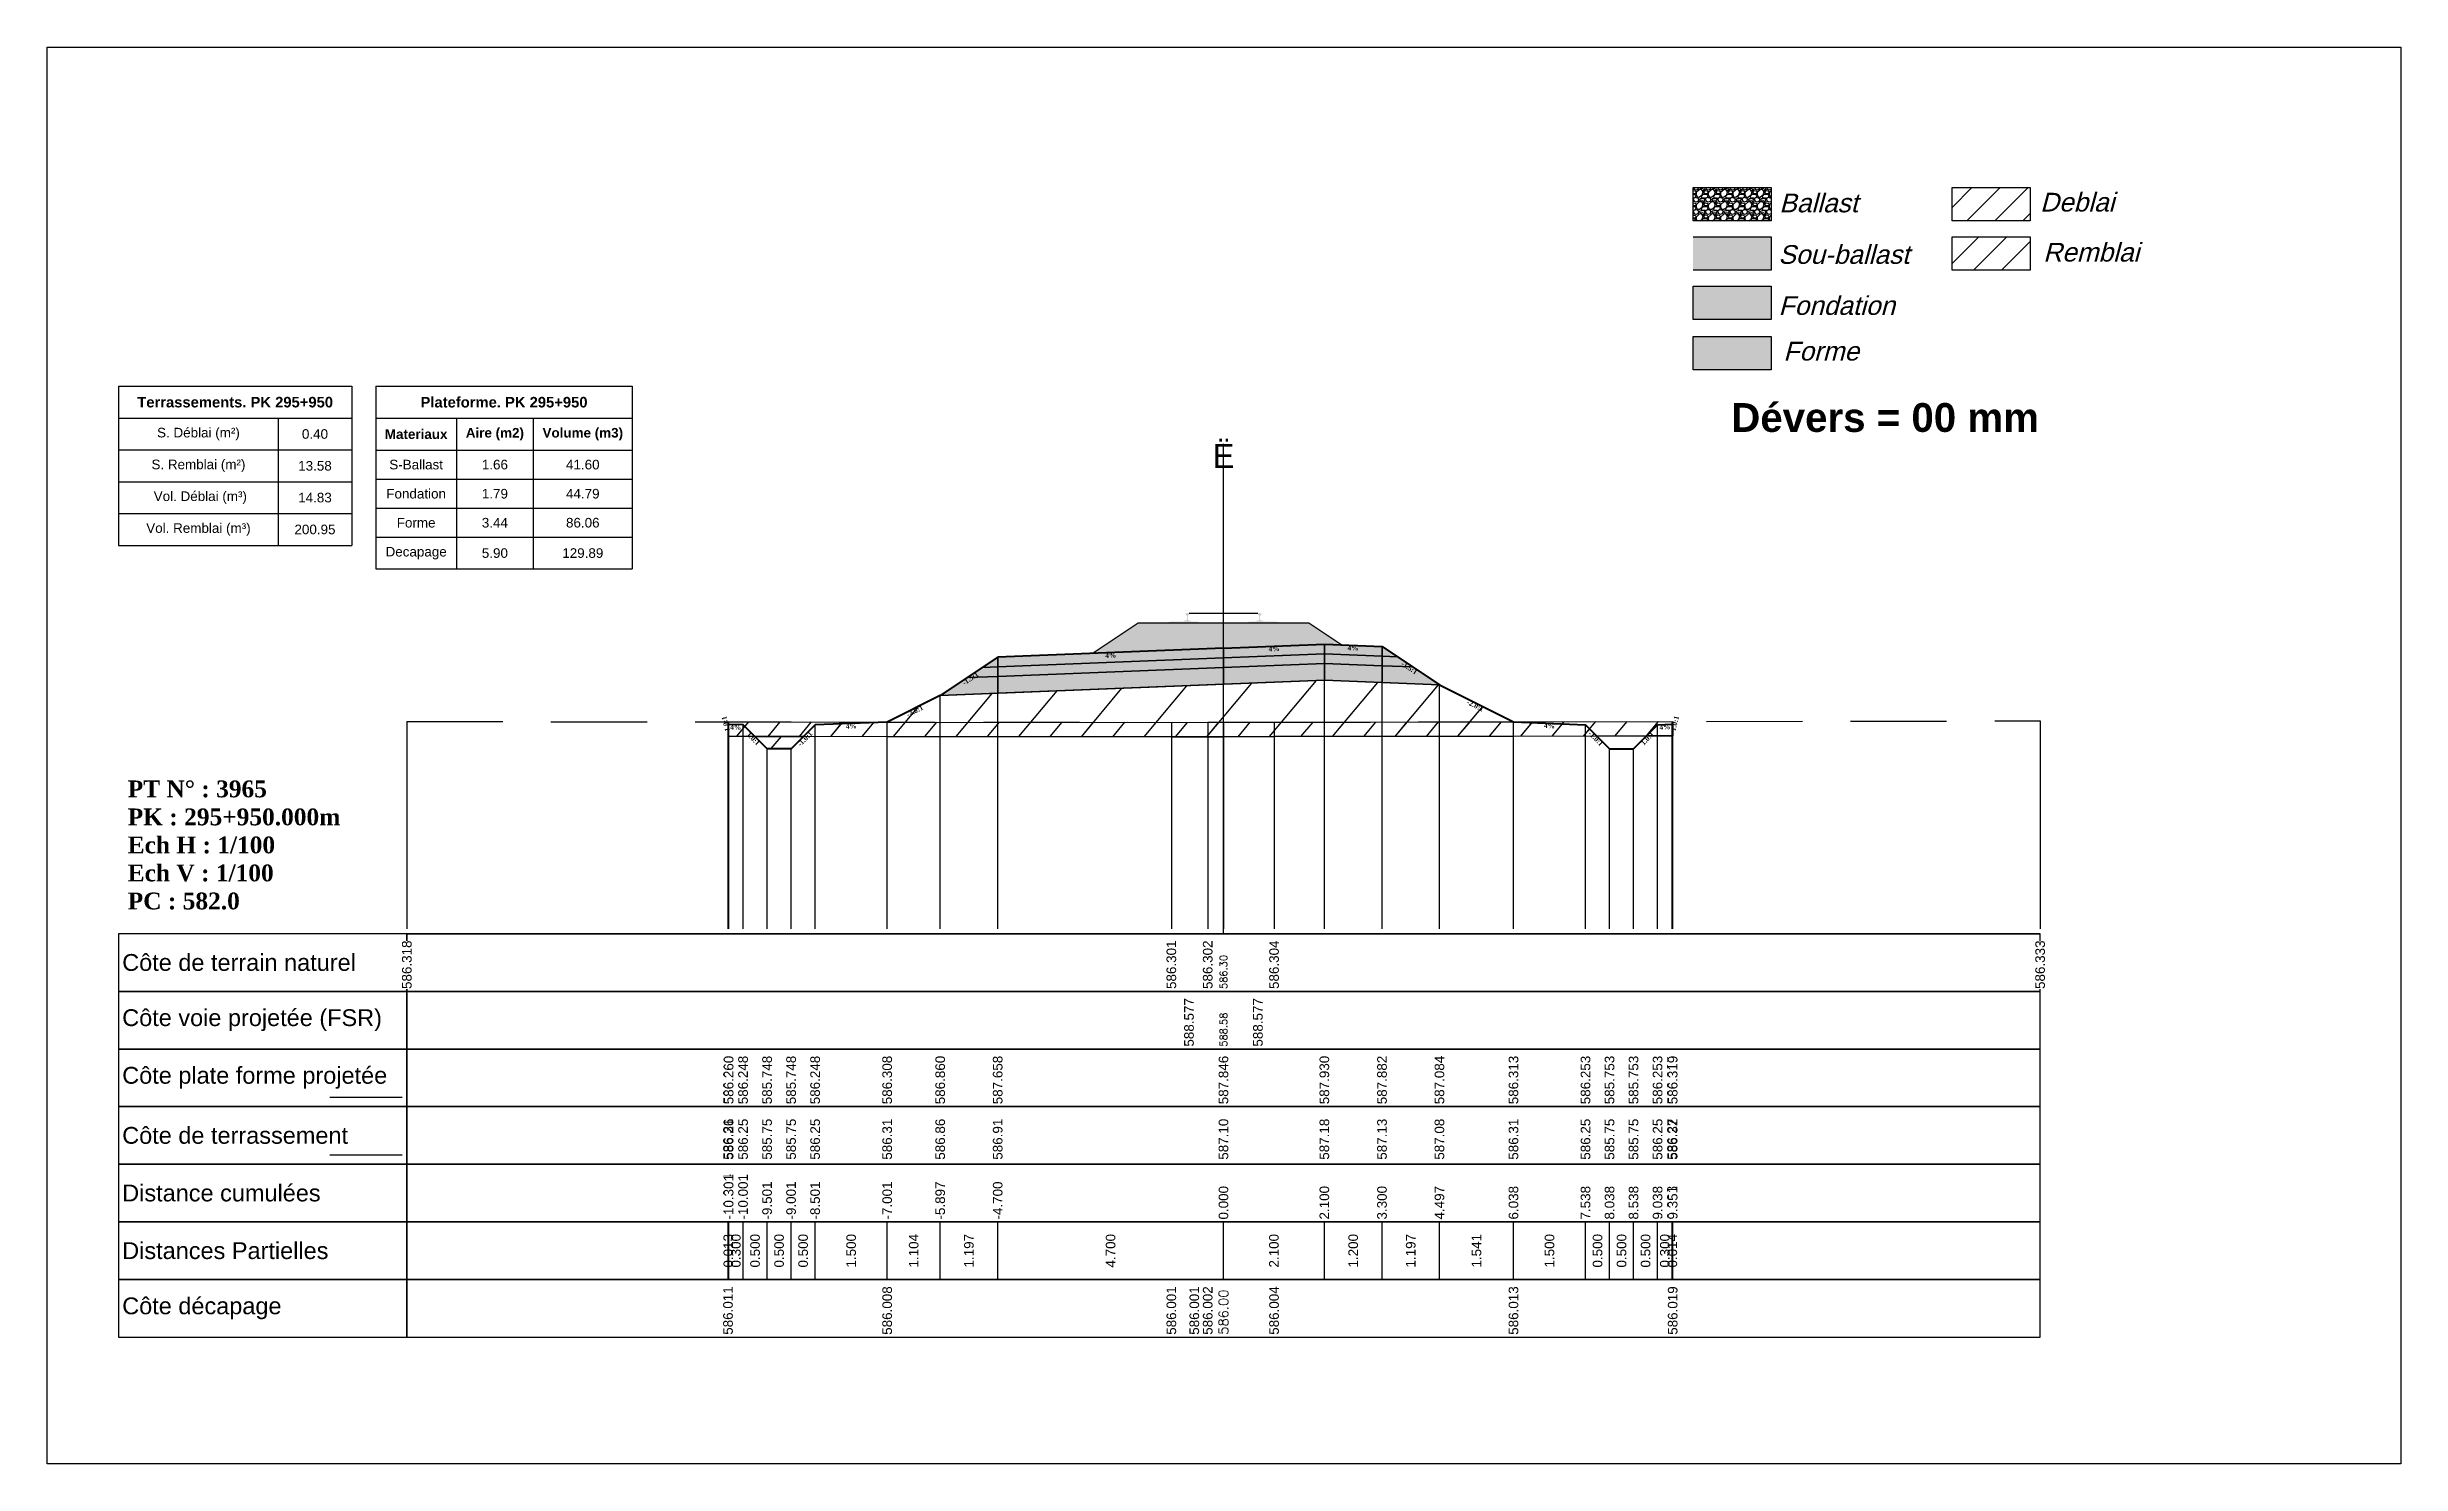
# Model space of a CAD drawing. Header units: millimetres. Extents: x 2762 to 3076, y 916 to 3305.
# Drawn here: x 2950.21 to 2999.21, y 1437.65 to 1467.15 of the extents above; entities that cross this region are included whole.
import ezdxf

# ---------------------------------------------------------------- set-up
doc = ezdxf.new("R2010")
doc.units = ezdxf.units.MM
doc.header["$LTSCALE"] = 2
doc.linetypes.add('CACHE', pattern=[9.525, 6.35, -3.175])
doc.linetypes.add('DASHED', pattern=[0.75, 0.5, -0.25])
for name, color, linetype in [('C-ANNO-TABL', 1, 'Continuous'), ('C-ANNO-TABL-TEXT', 150, 'Continuous'), ('C-ANNO-TABL-TITL', 150, 'Continuous'), ('C-ANNO-TABL-TTBL', 5, 'Continuous'), ('C-ROAD-CORR', 5, 'Continuous'), ('C-ROAD-SCTN', 7, 'Continuous')]:
    doc.layers.add(name, color=color, linetype=linetype)
doc.styles.add('ARIAL', font='arial.ttf')
doc.styles.add('C3D_Etiquette', font='romans.shx')
doc.styles.add('C3D_Profil_Travers', font='romans.shx')
doc.styles.get("Standard").update_dxf_attribs({"font": 'arial.ttf'})

msp = doc.modelspace()

# ---------------------------------------------------------------- texts
at = {"insert": (2985.274, 1459.733), "char_height": 0.6, "attachment_point": 1}
msp.add_mtext_dynamic_manual_height_columns('{\\fArial|b1|i0|c0|p34;Dévers = 00 mm}', width=8.82587, gutter_width=1.25, heights=[0], dxfattribs=at)
at = {"color": 7, "linetype": 'Continuous', "lineweight": -3}
for s, insert, char_height, attachment_point, style in [('{\\fWingdings|b0|i0|c2|p0;Ë}', (2974.705, 1458.384), 0.5, 8, 'C3D_Profil_Travers'), ('{\\fTimes New Roman|b1|i0|c0|p18;PT N° : 3965\\PPK : 295+950.000m\\PEch H : 1/100\\PEch V : 1/100\\PPC : 582.0}', (2951.893, 1449.184), 0.35, 7, 'C3D_Profil_Travers'), ('{\\fArial|b0|i0|c0|p34;Côte de terrain naturel}', (2951.779, 1448.084), 0.35, 4, 'C3D_Etiquette'), ('{\\fArial|b0|i0|c0|p34;Côte plate forme projetée}', (2951.779, 1445.684), 0.35, 4, 'C3D_Etiquette'), ('{\\fArial|b0|i0|c0|p34;Côte de terrassement}', (2951.779, 1444.484), 0.35, 4, 'C3D_Etiquette'), ('{\\fArial|b0|i0|c0|p34;Distance cumulées}', (2951.779, 1443.284), 0.35, 4, 'C3D_Etiquette'), ('{\\fArial|b0|i0|c0|p34;Distances Partielles}', (2951.779, 1442.084), 0.35, 4, 'C3D_Etiquette'), ('{\\fArial|b0|i0|c0|p34;Côte décapage}', (2951.779, 1440.884), 0.35, 4, 'C3D_Etiquette')]:
    msp.add_mtext(s, dxfattribs=dict(at, insert=insert, char_height=char_height, attachment_point=attachment_point, style=style))
at = {"color": 7, "linetype": 'Continuous', "lineweight": -3, "char_height": 0.1, "style": 'C3D_Etiquette'}
for s, insert, width, attachment_point, rotation in [('{\\fTimes New Roman|b1|i0|c0|p18;4%}', (2972.355, 1454.531), 0.42071, 2, 2.2906), ('{\\fTimes New Roman|b1|i0|c0|p18;4%}', (2975.755, 1454.667), 0.37094, 2, 2.2906), ('{\\fTimes New Roman|b1|i0|c0|p18;4%}', (2977.404, 1454.685), 0.42071, 2, 357.7094), ('{\\fTimes New Roman|b1|i0|c0|p18;-1.5:1}', (2969.408, 1454.039), 0.34598, 2, 33.6901), ('{\\fTimes New Roman|b1|i0|c0|p18;-1.5:1}', (2978.601, 1454.263), 0.34598, 2, 326.3099), ('{\\fTimes New Roman|b1|i0|c0|p18;-2.0:1}', (2968.257, 1453.364), 0.34598, 2, 26.5651), ('{\\fTimes New Roman|b1|i0|c0|p18;-2.0:1}', (2979.97, 1453.479), 0.34598, 2, 333.4349), ('{\\fTimes New Roman|b1|i0|c0|p18;1.0:1}', (2964.393, 1453.068), 0.29446, 8, 104.0362), ('{\\fTimes New Roman|b1|i0|c0|p18;4%}', (2964.553, 1453.033), 0.37094, 2, 357.7094), ('{\\fTimes New Roman|b1|i0|c0|p18;1.0:1}', (2964.951, 1452.779), 0.29001, 2, 315), ('{\\fTimes New Roman|b1|i0|c0|p18;-1.0:1}', (2965.956, 1452.779), 0.34598, 2, 45), ('{\\fTimes New Roman|b1|i0|c0|p18;4%}', (2966.954, 1453.057), 0.42071, 2, 2.2906), ('{\\fTimes New Roman|b1|i0|c0|p18;4%}', (2981.492, 1453.063), 0.42071, 2, 357.7094), ('{\\fTimes New Roman|b1|i0|c0|p18;-1.0:1}', (2982.489, 1452.784), 0.34598, 2, 315), ('{\\fTimes New Roman|b1|i0|c0|p18;1.0:1}', (2983.495, 1452.784), 0.29001, 2, 45), ('{\\fTimes New Roman|b1|i0|c0|p18;4%}', (2983.892, 1453.039), 0.37094, 2, 2.2906), ('{\\fTimes New Roman|b1|i0|c0|p18;1.0:1}', (2984.053, 1453.075), 0.29446, 2, 75.9638)]:
    msp.add_mtext(s, dxfattribs=dict(at, insert=insert, width=width, attachment_point=attachment_point, rotation=rotation))
at = {"color": 7, "linetype": 'Continuous', "lineweight": -3, "insert": (2951.779, 1446.884), "char_height": 0.35, "attachment_point": 4}
msp.add_mtext('{\\fArial|b0|i0|c0|p34;Côte voie projetée (FSR)}', dxfattribs=at)
at = {"color": 7, "linetype": 'Continuous', "lineweight": -3, "rotation": 90, "style": 'C3D_Profil_Travers'}
for s, insert, char_height, attachment_point in [('588.58', (2974.705, 1446.334), 0.15, 4), ('{\\fArial|b0|i0|c0|p34;586.31}', (2964.391, 1443.979), 0.2, 4), ('{\\fArial|b0|i0|c0|p34;586.26}', (2964.404, 1443.979), 0.2, 4), ('{\\fArial|b0|i0|c0|p34;586.25}', (2964.704, 1443.979), 0.2, 4), ('{\\fArial|b0|i0|c0|p34;585.75}', (2965.204, 1443.979), 0.2, 4), ('{\\fArial|b0|i0|c0|p34;585.75}', (2965.704, 1443.979), 0.2, 4), ('{\\fArial|b0|i0|c0|p34;586.25}', (2966.204, 1443.979), 0.2, 4), ('{\\fArial|b0|i0|c0|p34;586.31}', (2967.704, 1443.979), 0.2, 4), ('{\\fArial|b0|i0|c0|p34;586.86}', (2968.808, 1443.979), 0.2, 4), ('{\\fArial|b0|i0|c0|p34;586.91}', (2970.005, 1443.979), 0.2, 4), ('{\\fArial|b0|i0|c0|p34;587.10}', (2974.705, 1443.979), 0.2, 4), ('{\\fArial|b0|i0|c0|p34;587.18}', (2976.805, 1443.979), 0.2, 4), ('{\\fArial|b0|i0|c0|p34;587.13}', (2978.005, 1443.979), 0.2, 4), ('{\\fArial|b0|i0|c0|p34;587.08}', (2979.201, 1443.979), 0.2, 4), ('{\\fArial|b0|i0|c0|p34;586.31}', (2980.742, 1443.979), 0.2, 4), ('{\\fArial|b0|i0|c0|p34;586.25}', (2982.242, 1443.979), 0.2, 4), ('{\\fArial|b0|i0|c0|p34;585.75}', (2982.742, 1443.979), 0.2, 4), ('{\\fArial|b0|i0|c0|p34;585.75}', (2983.242, 1443.979), 0.2, 4), ('{\\fArial|b0|i0|c0|p34;586.25}', (2983.742, 1443.979), 0.2, 4), ('{\\fArial|b0|i0|c0|p34;586.27}', (2984.042, 1443.979), 0.2, 4), ('{\\fArial|b0|i0|c0|p34;586.32}', (2984.056, 1443.979), 0.2, 4), ('{\\fArial|b0|i0|c0|p34;0.013}', (2964.397, 1442.084), 0.2, 5), ('{\\fArial|b0|i0|c0|p34;0.300}', (2964.554, 1442.084), 0.2, 5), ('{\\fArial|b0|i0|c0|p34;0.500}', (2964.954, 1442.084), 0.2, 5), ('{\\fArial|b0|i0|c0|p34;0.500}', (2965.454, 1442.084), 0.2, 5), ('{\\fArial|b0|i0|c0|p34;0.500}', (2965.954, 1442.084), 0.2, 5), ('{\\fArial|b0|i0|c0|p34;1.500}', (2966.954, 1442.084), 0.2, 5), ('{\\fArial|b0|i0|c0|p34;1.104}', (2968.256, 1442.084), 0.2, 5), ('{\\fArial|b0|i0|c0|p34;1.197}', (2969.406, 1442.084), 0.2, 5), ('{\\fArial|b0|i0|c0|p34;4.700}', (2972.355, 1442.084), 0.2, 5), ('{\\fArial|b0|i0|c0|p34;2.100}', (2975.755, 1442.084), 0.2, 5), ('{\\fArial|b0|i0|c0|p34;1.200}', (2977.405, 1442.084), 0.2, 5), ('{\\fArial|b0|i0|c0|p34;1.197}', (2978.603, 1442.084), 0.2, 5), ('{\\fArial|b0|i0|c0|p34;1.541}', (2979.972, 1442.084), 0.2, 5), ('{\\fArial|b0|i0|c0|p34;1.500}', (2981.492, 1442.084), 0.2, 5), ('{\\fArial|b0|i0|c0|p34;0.500}', (2982.492, 1442.084), 0.2, 5), ('{\\fArial|b0|i0|c0|p34;0.500}', (2982.992, 1442.084), 0.2, 5), ('{\\fArial|b0|i0|c0|p34;0.500}', (2983.492, 1442.084), 0.2, 5), ('{\\fArial|b0|i0|c0|p34;0.300}', (2983.892, 1442.084), 0.2, 5), ('{\\fArial|b0|i0|c0|p34;0.014}', (2984.049, 1442.084), 0.2, 5)]:
    msp.add_mtext(s, dxfattribs=dict(at, insert=insert, char_height=char_height, attachment_point=attachment_point))
at = {"layer": 'C-ANNO-TABL-TEXT', "color": 7, "style": 'ARIAL', "oblique": 15}
for s, p in [('Deblai', (2991.704, 1463.721)), ('Ballast', (2986.274, 1463.705)), ('Sou-ballast', (2986.254, 1462.632)), ('Remblai', (2991.768, 1462.679)), ('Fondation', (2986.259, 1461.569)), ('Forme', (2986.359, 1460.619))]:
    msp.add_text(s, height=0.39, dxfattribs=at).set_placement(p)
at = {"layer": 'C-ANNO-TABL-TEXT', "color": 7, "linetype": 'Continuous', "lineweight": -3, "char_height": 0.2, "attachment_point": 5, "style": 'ARIAL'}
for s, insert in [('{\\fArial|b0|i0|c0|p34;\\C7;0.40}', (2955.792, 1459.088)), ('{\\fArial|b0|i0|c0|p34;\\C7;13.58}', (2955.792, 1458.426)), ('{\\fArial|b0|i0|c0|p34;\\C7;S-Ballast}', (2957.898, 1458.451)), ('{\\fArial|b0|i0|c0|p34;\\C7;1.66}', (2959.537, 1458.451)), ('{\\C18;\\c0;41.60}', (2961.367, 1458.451)), ('{\\fArial|b0|i0|c0|p34;\\C7;14.83}', (2955.792, 1457.764)), ('{\\fArial|b0|i0|c0|p34;\\C7;Fondation}', (2957.898, 1457.845)), ('{\\fArial|b0|i0|c0|p34;\\C7;1.79}', (2959.537, 1457.845)), ('{\\C18;\\c0;44.79}', (2961.367, 1457.845)), ('{\\fArial|b0|i0|c0|p34;\\C7;Forme}', (2957.898, 1457.241)), ('{\\fArial|b0|i0|c0|p34;\\C7;3.44}', (2959.537, 1457.241)), ('{\\C18;\\c0;86.06}', (2961.367, 1457.241)), ('{\\fArial|b0|i0|c0|p34;\\C7;200.95}', (2955.792, 1457.101)), ('{\\fArial|b0|i0|c0|p34;\\C7;Decapage}', (2957.898, 1456.609)), ('{\\fArial|b0|i0|c0|p34;\\C7;5.90}', (2959.537, 1456.609)), ('{\\C18;\\c0;129.89}', (2961.367, 1456.609))]:
    msp.add_mtext(s, dxfattribs=dict(at, insert=insert))
at = {"layer": 'C-ANNO-TABL-TITL', "color": 7, "linetype": 'Continuous', "lineweight": -3, "attachment_point": 5, "style": 'ARIAL'}
for s, insert, char_height in [('{\\fArial|b1|i0|c0|p34;\\C7;Terrassements. PK 295+950}', (2954.13, 1459.751), 0.22), ('{\\fArial|b1|i0|c0|p34;\\C18;\\c0;Plateforme. PK 295+950}', (2959.727, 1459.75), 0.22), ('{\\fArial|b0|i0|c0|p34;\\C7;S. Déblai (m²) }', (2953.366, 1459.088), 0.2), ('{\\fArial|b1|i0|c0|p34;\\C7;Aire (m2)}', (2959.537, 1459.085), 0.2), ('{\\fArial|b1|i0|c0|p34;\\C7;Volume (m3)}', (2961.367, 1459.085), 0.2), ('{\\fArial|b1|i0|c0|p34;\\C7;Materiaux   }', (2957.898, 1459.085), 0.2), ('{\\fArial|b0|i0|c0|p34;\\C7;S. Remblai (m²) }', (2953.366, 1458.426), 0.2), ('{\\fArial|b0|i0|c0|p34;\\C7; Vol. Déblai (m³) }', (2953.366, 1457.764), 0.2), ('{\\fArial|b0|i0|c0|p34;\\C7;Vol. Remblai (m³)}', (2953.366, 1457.101), 0.2)]:
    msp.add_mtext(s, dxfattribs=dict(at, insert=insert, char_height=char_height))

# ---------------------------------------------------------------- hatches: boundary and pattern name
h = msp.add_hatch(color=11)
h.dxf.hatch_style = 1
h.paths.add_polyline_path([(2986.106, 1463.191), (2984.48, 1463.191), (2984.48, 1462.499), (2986.106, 1462.499)])
h = msp.add_hatch(color=30)
h.dxf.hatch_style = 1
h.paths.add_polyline_path([(2986.106, 1462.164), (2984.48, 1462.164), (2984.48, 1461.472), (2986.106, 1461.472)])
h = msp.add_hatch(color=83)
h.dxf.hatch_style = 1
h.paths.add_polyline_path([(2986.106, 1461.118), (2984.48, 1461.118), (2984.48, 1460.426), (2986.106, 1460.426)])
at = {"linetype": 'Continuous', "lineweight": -3}
msp.add_hatch(color=254, dxfattribs=at).paths.add_polyline_path([(2973.487, 1454.975), (2973.487, 1455.16), (2973.602, 1455.181), (2973.95, 1455.181), (2973.95, 1455.187), (2973.876, 1455.187), (2973.876, 1455.197), (2973.877, 1455.198), (2973.879, 1455.198), (2973.88, 1455.199), (2973.9, 1455.2), (2973.903, 1455.201), (2973.906, 1455.202), (2973.934, 1455.212), (2973.937, 1455.214), (2973.938, 1455.215), (2973.939, 1455.216), (2973.94, 1455.221), (2973.941, 1455.228), (2973.942, 1455.237), (2973.943, 1455.247), (2973.943, 1455.271), (2973.942, 1455.287), (2973.942, 1455.293), (2973.941, 1455.299), (2973.94, 1455.304), (2973.94, 1455.306), (2973.939, 1455.309), (2973.938, 1455.311), (2973.937, 1455.312), (2973.936, 1455.314), (2973.935, 1455.314), (2973.919, 1455.32), (2973.917, 1455.321), (2973.916, 1455.322), (2973.915, 1455.324), (2973.915, 1455.326), (2973.915, 1455.345), (2973.916, 1455.349), (2973.917, 1455.351), (2973.919, 1455.353), (2973.921, 1455.355), (2973.924, 1455.356), (2973.925, 1455.357), (2973.929, 1455.358), (2973.933, 1455.358), (2973.936, 1455.358), (2973.94, 1455.359), (2973.945, 1455.359), (2973.948, 1455.359), (2973.951, 1455.359), (2973.955, 1455.359), (2973.958, 1455.359), (2973.962, 1455.359), (2973.967, 1455.358), (2973.97, 1455.358), (2973.974, 1455.358), (2973.978, 1455.357), (2973.979, 1455.356), (2973.981, 1455.355), (2973.984, 1455.353), (2973.986, 1455.351), (2973.987, 1455.349), (2973.987, 1455.345), (2973.987, 1455.326), (2973.987, 1455.324), (2973.987, 1455.322), (2973.986, 1455.321), (2973.984, 1455.32), (2973.968, 1455.314), (2973.967, 1455.314), (2973.965, 1455.312), (2973.964, 1455.311), (2973.964, 1455.309), (2973.963, 1455.306), (2973.962, 1455.304), (2973.962, 1455.299), (2973.961, 1455.293), (2973.96, 1455.287), (2973.96, 1455.271), (2973.96, 1455.247), (2973.961, 1455.237), (2973.962, 1455.228), (2973.963, 1455.221), (2973.964, 1455.216), (2973.965, 1455.215), (2973.966, 1455.214), (2973.968, 1455.212), (2973.997, 1455.202), (2974, 1455.201), (2974.003, 1455.2), (2974.023, 1455.199), (2974.024, 1455.198), (2974.025, 1455.198), (2974.026, 1455.197), (2974.026, 1455.187), (2973.952, 1455.187), (2973.952, 1455.181), (2974.156, 1455.181), (2974.288, 1455.15), (2975.122, 1455.15), (2975.253, 1455.181), (2975.457, 1455.181), (2975.457, 1455.187), (2975.383, 1455.187), (2975.383, 1455.197), (2975.384, 1455.198), (2975.386, 1455.198), (2975.387, 1455.199), (2975.407, 1455.2), (2975.41, 1455.201), (2975.413, 1455.202), (2975.441, 1455.212), (2975.444, 1455.214), (2975.445, 1455.215), (2975.446, 1455.216), (2975.447, 1455.221), (2975.448, 1455.228), (2975.449, 1455.237), (2975.45, 1455.247), (2975.45, 1455.271), (2975.449, 1455.287), (2975.449, 1455.293), (2975.448, 1455.299), (2975.447, 1455.304), (2975.447, 1455.306), (2975.446, 1455.309), (2975.445, 1455.311), (2975.444, 1455.312), (2975.443, 1455.314), (2975.442, 1455.314), (2975.426, 1455.32), (2975.424, 1455.321), (2975.423, 1455.322), (2975.422, 1455.324), (2975.422, 1455.326), (2975.422, 1455.345), (2975.423, 1455.349), (2975.424, 1455.351), (2975.426, 1455.353), (2975.428, 1455.355), (2975.431, 1455.356), (2975.432, 1455.357), (2975.436, 1455.358), (2975.44, 1455.358), (2975.443, 1455.358), (2975.447, 1455.359), (2975.452, 1455.359), (2975.455, 1455.359), (2975.458, 1455.359), (2975.462, 1455.359), (2975.465, 1455.359), (2975.469, 1455.359), (2975.474, 1455.358), (2975.477, 1455.358), (2975.481, 1455.358), (2975.485, 1455.357), (2975.486, 1455.356), (2975.488, 1455.355), (2975.491, 1455.353), (2975.493, 1455.351), (2975.494, 1455.349), (2975.494, 1455.345), (2975.494, 1455.326), (2975.494, 1455.324), (2975.494, 1455.322), (2975.493, 1455.321), (2975.491, 1455.32), (2975.475, 1455.314), (2975.474, 1455.314), (2975.472, 1455.312), (2975.471, 1455.311), (2975.471, 1455.309), (2975.47, 1455.306), (2975.469, 1455.304), (2975.469, 1455.299), (2975.468, 1455.293), (2975.467, 1455.287), (2975.467, 1455.271), (2975.467, 1455.247), (2975.468, 1455.237), (2975.469, 1455.228), (2975.47, 1455.221), (2975.471, 1455.216), (2975.472, 1455.215), (2975.473, 1455.214), (2975.475, 1455.212), (2975.504, 1455.202), (2975.507, 1455.201), (2975.51, 1455.2), (2975.53, 1455.199), (2975.531, 1455.198), (2975.532, 1455.198), (2975.533, 1455.197), (2975.533, 1455.187), (2975.459, 1455.187), (2975.459, 1455.181), (2975.807, 1455.181), (2975.922, 1455.16), (2975.922, 1454.975)])
h = msp.add_hatch(dxfattribs=at)
h.set_pattern_fill('GRAVEL', color=252, scale=0.009, style=0)
h.set_pattern_definition([(228.0128, (2972.136781, 1454.748646), (-1.8288, -2.0574), [0.030755, -3.0447435]), (184.96974, (2972.116207, 1454.725786), (2.743199999, 0.228600013), [0.0527764, -5.2248644]), (132.51045, (2972.063629, 1454.721214), (2.286, -2.5146), [0.0372133, -3.684125]), (267.2737, (2971.974475, 1454.664064), (0.2286, 4.572), [0.0480604, -4.7579794]), (292.83365, (2971.972189, 1454.616058), (-1.143, 2.7432), [0.047127, -4.6655827]), (357.2737, (2971.990477, 1454.572624), (-4.572, 0.2286), [0.0480604, -4.7579794]), (37.69424, (2972.038483, 1454.570338), (-2.9718, -2.286), [0.0635574, -6.2921804]), (72.25533, (2972.088775, 1454.6092), (1.6002, 5.0292), [0.0600048, -5.940473]), (121.42957, (2972.107063, 1454.66635), (-1.8288, 2.9718), [0.048223, -4.774099]), (175.23636, (2972.081917, 1454.707498), (2.5146, -0.2286), [0.055054, -2.697654]), (222.39744, (2972.027053, 1454.71207), (-2.7432, -2.5146), [0.071197, -7.0485095]), (138.81407, (2972.20079, 1454.661778), (-1.6002, 1.3716), [0.0243004, -2.405751]), (171.46923, (2972.182501, 1454.67778), (2.9718, -0.4572), [0.0462314, -4.5769175]), (225, (2972.13678, 1454.68464), (-3e-17, -0.2286), [0.032329, -0.29096]), (203.1986, (2972.12078, 1454.71207), (1.143, 0.4572), [0.01741, -1.723556]), (291.8014, (2972.104777, 1454.70521), (-0.2286, 0.6858), [0.024621, -1.206428]), (30.9638, (2972.11392, 1454.68235), (0.6858, 0.4572), [0.039989, -1.292967]), (161.565, (2972.14821, 1454.702926), (0.4572, -0.2286), [0.028916, -0.693981]), (16.38954, (2971.972189, 1454.705212), (2.286, 0.6858), [0.040508, -4.0102944]), (70.34618, (2972.011051, 1454.716642), (-0.9144, -2.5146), [0.033984, -3.3643994]), (293.1986, (2972.14821, 1454.748646), (-0.4572, 1.143), [0.034819, -1.7061465]), (343.61046, (2972.161927, 1454.716642), (-2.286, 0.6858), [0.040508, -4.0102944]), (339.44395, (2971.97219, 1454.56348), (-1.143, 0.4572), [0.039063, -1.914096]), (294.77514, (2972.008765, 1454.549764), (-1.143, 2.5146), [0.0327305, -3.2403234]), (66.8014, (2972.150497, 1454.520046), (0.4572, 1.143), [0.034819, -1.7061465]), (17.35402, (2972.164213, 1454.55205), (-2.9718, -0.9144), [0.0383204, -3.793714]), (69.44395, (2972.038483, 1454.520046), (-0.4572, -1.143), [0.0195316, -1.933628]), (101.3099, (2972.13678, 1454.520046), (-0.2286, 0.9144), [0.011656, -1.1539795]), (165.9638, (2972.134495, 1454.531476), (0.6858, -0.2286), [0.047127, -0.895415]), (186.009, (2972.088775, 1454.542906), (2.286, 0.2286), [0.043674, -4.323723]), (303.69, (2972.11392, 1454.66178), (-0.2286, 0.4572), [0.032969, -0.79126]), (353.15723, (2972.132209, 1454.634346), (3.8862, -0.4572), [0.05756, -5.698441]), (60.9454, (2972.18936, 1454.627488), (-0.9144, -1.6002), [0.023536, -2.330045]), (90, (2972.2008, 1454.64806), (-0.2286, 0.2286), [0.013716, -0.214884]), (120.25644, (2972.084203, 1454.549764), (0.9144, -1.6002), [0.031758, -3.1440547]), (48.0128, (2972.068201, 1454.577196), (1.8288, 2.0574), [0.06151, -3.0139886]), (0, (2972.10935, 1454.62292), (0.2286, 0.2286), [0.059436, -0.169164]), (325.30485, (2972.168785, 1454.622916), (2.286, -1.6002), [0.036145, -3.5783385]), (254.0546, (2972.198503, 1454.602342), (-0.2286, -0.9144), [0.033285, -1.6309485]), (207.64598, (2972.189359, 1454.570338), (-4.3434, -2.286), [0.054193, -5.365122]), (175.42608, (2972.141353, 1454.545192), (-2.9718, 0.2286), [0.0573327, -5.675926])])
h.paths.add_polyline_path([(2971.972, 1454.52), (2972.93, 1455.158), (2976.48, 1455.158), (2977.169, 1454.699), (2976.805, 1454.713)])
h = msp.add_hatch(color=30, dxfattribs=at)
h.paths.add_polyline_path([(2978.005, 1454.265), (2978.005, 1454.465), (2978.324, 1454.453), (2978.643, 1454.24)])
h.paths.add_polyline_path([(2976.805, 1454.313), (2976.805, 1454.513), (2978.005, 1454.465), (2978.005, 1454.265)])
h.paths.add_polyline_path([(2974.705, 1454.229), (2974.705, 1454.429), (2976.805, 1454.513), (2976.805, 1454.313)])
h.paths.add_polyline_path([(2970.005, 1454.041), (2970.005, 1454.241), (2974.705, 1454.429), (2974.705, 1454.229)])
h.paths.add_polyline_path([(2969.366, 1454.016), (2969.685, 1454.229), (2970.005, 1454.241), (2970.005, 1454.041)])
h = msp.add_hatch(color=11, dxfattribs=at)
h.paths.add_polyline_path([(2978.005, 1454.465), (2978.005, 1454.665), (2978.324, 1454.453)])
h.paths.add_polyline_path([(2976.805, 1454.513), (2976.805, 1454.713), (2978.005, 1454.665), (2978.005, 1454.465)])
h.paths.add_polyline_path([(2974.705, 1454.429), (2974.705, 1454.629), (2976.805, 1454.713), (2976.805, 1454.513)])
h.paths.add_polyline_path([(2970.005, 1454.241), (2970.005, 1454.441), (2974.705, 1454.629), (2974.705, 1454.429)])
h.paths.add_polyline_path([(2969.685, 1454.229), (2970.005, 1454.441), (2970.005, 1454.241)])
h = msp.add_hatch(dxfattribs=at)
h.set_pattern_fill('_U', color=3, angle=50, style=0, pattern_type=0)
h.set_pattern_definition([(50, (2983.5073, 1452.8021), (-0.766044, 0.64279), [])])
h.paths.add_polyline_path([(2983.507, 1452.802), (2983.742, 1453.037), (2984.042, 1453.049), (2984.056, 1453.103), (2984.056, 1452.803)])
h.paths.add_polyline_path([(2965.965, 1452.793), (2966.204, 1453.031), (2967.704, 1453.091), (2968.808, 1453.643), (2976.805, 1453.963), (2979.201, 1453.867), (2980.742, 1453.097), (2982.242, 1453.037), (2982.479, 1452.8), (2975.758, 1452.788), (2974.377, 1452.786), (2973.62, 1452.785)])
h.paths.add_polyline_path([(2964.391, 1452.795), (2964.391, 1453.095), (2964.404, 1453.043), (2964.704, 1453.031), (2964.941, 1452.794)])
h = msp.add_hatch(color=83, dxfattribs=at)
h.paths.add_polyline_path([(2978.005, 1453.915), (2978.005, 1454.265), (2978.643, 1454.24), (2979.201, 1453.867)])
h.paths.add_polyline_path([(2976.805, 1453.963), (2976.805, 1454.313), (2978.005, 1454.265), (2978.005, 1453.915)])
h.paths.add_polyline_path([(2974.705, 1453.879), (2974.705, 1454.229), (2976.805, 1454.313), (2976.805, 1453.963)])
h.paths.add_polyline_path([(2970.005, 1453.691), (2970.005, 1454.041), (2974.705, 1454.229), (2974.705, 1453.879)])
h.paths.add_polyline_path([(2968.808, 1453.643), (2969.366, 1454.016), (2970.005, 1454.041), (2970.005, 1453.691)])
h = msp.add_hatch(dxfattribs=at)
h.set_pattern_fill('_U', color=150, scale=0.5, angle=50, style=0, pattern_type=0)
h.set_pattern_definition([(50, (2983.5073, 1452.8021), (-0.383022, 0.321394), [])])
h.paths.add_polyline_path([(2983.507, 1452.802), (2983.742, 1453.037), (2984.042, 1453.049), (2984.056, 1453.103), (2984.056, 1452.803)])
h.paths.add_polyline_path([(2980.742, 1453.097), (2984.056, 1453.103), (2984.042, 1453.049), (2983.742, 1453.037), (2983.507, 1452.802), (2982.479, 1452.8), (2982.242, 1453.037)])
h.paths.add_polyline_path([(2965.965, 1452.793), (2966.204, 1453.031), (2967.704, 1453.091), (2973.62, 1453.085), (2974.377, 1453.086), (2975.758, 1453.088), (2980.742, 1453.097), (2982.242, 1453.037), (2982.479, 1452.8), (2975.758, 1452.788), (2974.377, 1452.786), (2973.62, 1452.785)])
h.paths.add_polyline_path([(2964.391, 1453.095), (2967.704, 1453.091), (2966.204, 1453.031), (2965.965, 1452.793), (2964.941, 1452.794), (2964.704, 1453.031), (2964.404, 1453.043)])
h.paths.add_polyline_path([(2964.391, 1452.795), (2964.391, 1453.095), (2964.404, 1453.043), (2964.704, 1453.031), (2964.941, 1452.794)])
h = msp.add_hatch(dxfattribs=at)
h.set_pattern_fill('_U', color=1, angle=50, style=0, pattern_type=0)
h.set_pattern_definition([(50, (2982.4791, 1452.8002), (-0.766044, 0.64279), [])])
h.paths.add_polyline_path([(2982.479, 1452.8), (2983.507, 1452.802), (2983.242, 1452.537), (2982.742, 1452.537)])
h.paths.add_polyline_path([(2964.941, 1452.794), (2965.965, 1452.793), (2965.704, 1452.531), (2965.204, 1452.531)])

# ---------------------------------------------------------------- linework, layer by layer
for p, q in [((2984.48, 1464.219), (2986.106, 1464.219)), ((2984.48, 1464.219), (2986.106, 1464.219)), ((2984.48, 1463.527), (2984.48, 1464.219)), ((2986.106, 1464.219), (2986.106, 1463.527)), ((2986.106, 1464.219), (2986.106, 1463.527)), ((2989.873, 1464.219), (2991.499, 1464.219)), ((2989.873, 1463.527), (2989.873, 1464.219)), ((2991.499, 1464.219), (2991.499, 1463.527)), ((2986.106, 1463.527), (2984.48, 1463.527)), ((2986.106, 1463.527), (2984.48, 1463.527)), ((2984.48, 1463.191), (2986.106, 1463.191)), ((2986.106, 1463.191), (2986.106, 1462.499)), ((2991.499, 1463.527), (2989.873, 1463.527)), ((2989.873, 1463.191), (2991.499, 1463.191)), ((2989.873, 1462.499), (2989.873, 1463.191)), ((2991.499, 1463.191), (2991.499, 1462.499)), ((2986.106, 1462.499), (2984.48, 1462.499)), ((2984.48, 1462.164), (2986.106, 1462.164)), ((2984.48, 1461.472), (2984.48, 1462.164)), ((2986.106, 1462.164), (2986.106, 1461.472)), ((2991.499, 1462.499), (2989.873, 1462.499)), ((2986.106, 1461.472), (2984.48, 1461.472)), ((2984.48, 1461.118), (2986.106, 1461.118)), ((2984.48, 1460.426), (2984.48, 1461.118)), ((2986.106, 1461.118), (2986.106, 1460.426)), ((2986.106, 1460.426), (2984.48, 1460.426))]:
    msp.add_line(p, q)
at = {"linetype": 'Continuous'}
for p, q in [((2984.483, 1464.172), (2984.48, 1464.173)), ((2984.48, 1464.17), (2984.483, 1464.172)), ((2984.52, 1464.144), (2984.48, 1464.15)), ((2984.486, 1464.219), (2984.499, 1464.188)), ((2984.498, 1464.188), (2984.541, 1464.175)), ((2984.543, 1464.128), (2984.522, 1464.145)), ((2984.541, 1464.175), (2984.585, 1464.188)), ((2984.544, 1464.129), (2984.542, 1464.076)), ((2984.542, 1464.111), (2984.542, 1464.127)), ((2984.609, 1464.175), (2984.55, 1464.122)), ((2984.585, 1464.187), (2984.596, 1464.219)), ((2984.662, 1464.175), (2984.601, 1464.18)), ((2984.642, 1464.193), (2984.618, 1464.219)), ((2984.685, 1464.199), (2984.627, 1464.194)), ((2984.689, 1464.131), (2984.661, 1464.176)), ((2984.671, 1464.068), (2984.691, 1464.132)), ((2984.688, 1464.175), (2984.698, 1464.15)), ((2984.707, 1464.183), (2984.689, 1464.176)), ((2984.699, 1464.149), (2984.737, 1464.172)), ((2984.724, 1464.152), (2984.699, 1464.127)), ((2984.699, 1464.127), (2984.719, 1464.096)), ((2984.719, 1464.219), (2984.701, 1464.198)), ((2984.719, 1464.219), (2984.701, 1464.198)), ((2984.737, 1464.172), (2984.706, 1464.182)), ((2984.774, 1464.144), (2984.724, 1464.151)), ((2984.774, 1464.144), (2984.724, 1464.151)), ((2984.74, 1464.219), (2984.753, 1464.188)), ((2984.74, 1464.219), (2984.753, 1464.188)), ((2984.752, 1464.188), (2984.795, 1464.175)), ((2984.752, 1464.188), (2984.795, 1464.175)), ((2984.797, 1464.128), (2984.776, 1464.145)), ((2984.797, 1464.128), (2984.776, 1464.145)), ((2984.795, 1464.175), (2984.839, 1464.188)), ((2984.795, 1464.175), (2984.839, 1464.188)), ((2984.798, 1464.129), (2984.796, 1464.076)), ((2984.798, 1464.129), (2984.796, 1464.076)), ((2984.796, 1464.111), (2984.796, 1464.127)), ((2984.796, 1464.111), (2984.796, 1464.127)), ((2984.863, 1464.175), (2984.804, 1464.122)), ((2984.863, 1464.175), (2984.804, 1464.122)), ((2984.839, 1464.187), (2984.85, 1464.219)), ((2984.839, 1464.187), (2984.85, 1464.219)), ((2984.916, 1464.175), (2984.855, 1464.18)), ((2984.916, 1464.175), (2984.855, 1464.18)), ((2984.896, 1464.193), (2984.872, 1464.219)), ((2984.896, 1464.193), (2984.872, 1464.219)), ((2984.939, 1464.199), (2984.881, 1464.194)), ((2984.939, 1464.199), (2984.881, 1464.194)), ((2984.943, 1464.131), (2984.915, 1464.176)), ((2984.943, 1464.131), (2984.915, 1464.176)), ((2984.925, 1464.068), (2984.945, 1464.132)), ((2984.925, 1464.068), (2984.945, 1464.132)), ((2984.942, 1464.175), (2984.952, 1464.15)), ((2984.942, 1464.175), (2984.952, 1464.15)), ((2984.961, 1464.183), (2984.943, 1464.176)), ((2984.961, 1464.183), (2984.943, 1464.176)), ((2984.953, 1464.149), (2984.991, 1464.172)), ((2984.953, 1464.149), (2984.991, 1464.172)), ((2984.978, 1464.152), (2984.953, 1464.127)), ((2984.978, 1464.152), (2984.953, 1464.127)), ((2984.953, 1464.127), (2984.973, 1464.096)), ((2984.953, 1464.127), (2984.973, 1464.096)), ((2984.973, 1464.219), (2984.955, 1464.198)), ((2984.973, 1464.219), (2984.955, 1464.198)), ((2984.991, 1464.172), (2984.96, 1464.182)), ((2984.991, 1464.172), (2984.96, 1464.182)), ((2985.028, 1464.144), (2984.978, 1464.151)), ((2985.028, 1464.144), (2984.978, 1464.151)), ((2984.994, 1464.219), (2985.007, 1464.188)), ((2984.994, 1464.219), (2985.007, 1464.188)), ((2985.006, 1464.188), (2985.049, 1464.175)), ((2985.006, 1464.188), (2985.049, 1464.175)), ((2985.051, 1464.128), (2985.03, 1464.145)), ((2985.051, 1464.128), (2985.03, 1464.145)), ((2985.049, 1464.175), (2985.093, 1464.188)), ((2985.049, 1464.175), (2985.093, 1464.188)), ((2985.052, 1464.129), (2985.05, 1464.076)), ((2985.052, 1464.129), (2985.05, 1464.076)), ((2985.05, 1464.111), (2985.05, 1464.127)), ((2985.05, 1464.111), (2985.05, 1464.127)), ((2985.117, 1464.175), (2985.058, 1464.122)), ((2985.117, 1464.175), (2985.058, 1464.122)), ((2985.093, 1464.187), (2985.104, 1464.219)), ((2985.093, 1464.187), (2985.104, 1464.219)), ((2985.17, 1464.175), (2985.109, 1464.18)), ((2985.17, 1464.175), (2985.109, 1464.18)), ((2985.15, 1464.193), (2985.126, 1464.219)), ((2985.15, 1464.193), (2985.126, 1464.219)), ((2985.193, 1464.199), (2985.135, 1464.194)), ((2985.193, 1464.199), (2985.135, 1464.194)), ((2985.197, 1464.131), (2985.169, 1464.176)), ((2985.197, 1464.131), (2985.169, 1464.176)), ((2985.179, 1464.068), (2985.199, 1464.132)), ((2985.179, 1464.068), (2985.199, 1464.132)), ((2985.196, 1464.175), (2985.206, 1464.15)), ((2985.196, 1464.175), (2985.206, 1464.15)), ((2985.215, 1464.183), (2985.197, 1464.176)), ((2985.215, 1464.183), (2985.197, 1464.176)), ((2985.207, 1464.149), (2985.245, 1464.172)), ((2985.207, 1464.149), (2985.245, 1464.172)), ((2985.232, 1464.152), (2985.207, 1464.127)), ((2985.232, 1464.152), (2985.207, 1464.127)), ((2985.207, 1464.127), (2985.227, 1464.096)), ((2985.207, 1464.127), (2985.227, 1464.096)), ((2985.227, 1464.219), (2985.209, 1464.198)), ((2985.227, 1464.219), (2985.209, 1464.198)), ((2985.245, 1464.172), (2985.214, 1464.182)), ((2985.245, 1464.172), (2985.214, 1464.182)), ((2985.282, 1464.144), (2985.232, 1464.151)), ((2985.282, 1464.144), (2985.232, 1464.151)), ((2985.248, 1464.219), (2985.261, 1464.188)), ((2985.248, 1464.219), (2985.261, 1464.188)), ((2985.26, 1464.188), (2985.303, 1464.175)), ((2985.26, 1464.188), (2985.303, 1464.175)), ((2985.305, 1464.128), (2985.284, 1464.145)), ((2985.305, 1464.128), (2985.284, 1464.145)), ((2985.303, 1464.175), (2985.347, 1464.188)), ((2985.303, 1464.175), (2985.347, 1464.188)), ((2985.306, 1464.129), (2985.304, 1464.076)), ((2985.306, 1464.129), (2985.304, 1464.076)), ((2985.304, 1464.111), (2985.304, 1464.127)), ((2985.304, 1464.111), (2985.304, 1464.127)), ((2985.371, 1464.175), (2985.312, 1464.122)), ((2985.371, 1464.175), (2985.312, 1464.122)), ((2985.347, 1464.187), (2985.358, 1464.219)), ((2985.347, 1464.187), (2985.358, 1464.219)), ((2985.424, 1464.175), (2985.363, 1464.18)), ((2985.424, 1464.175), (2985.363, 1464.18)), ((2985.404, 1464.193), (2985.38, 1464.219)), ((2985.404, 1464.193), (2985.38, 1464.219)), ((2985.447, 1464.199), (2985.389, 1464.194)), ((2985.447, 1464.199), (2985.389, 1464.194)), ((2985.451, 1464.131), (2985.423, 1464.176)), ((2985.451, 1464.131), (2985.423, 1464.176)), ((2985.433, 1464.068), (2985.453, 1464.132)), ((2985.433, 1464.068), (2985.453, 1464.132)), ((2985.45, 1464.175), (2985.46, 1464.15)), ((2985.45, 1464.175), (2985.46, 1464.15)), ((2985.469, 1464.183), (2985.451, 1464.176)), ((2985.469, 1464.183), (2985.451, 1464.176)), ((2985.461, 1464.149), (2985.499, 1464.172)), ((2985.461, 1464.149), (2985.499, 1464.172)), ((2985.486, 1464.152), (2985.461, 1464.127)), ((2985.486, 1464.152), (2985.461, 1464.127)), ((2985.461, 1464.127), (2985.481, 1464.096)), ((2985.461, 1464.127), (2985.481, 1464.096)), ((2985.481, 1464.219), (2985.463, 1464.198)), ((2985.481, 1464.219), (2985.463, 1464.198)), ((2985.499, 1464.172), (2985.468, 1464.182)), ((2985.499, 1464.172), (2985.468, 1464.182)), ((2985.536, 1464.144), (2985.486, 1464.151)), ((2985.536, 1464.144), (2985.486, 1464.151)), ((2985.502, 1464.219), (2985.515, 1464.188)), ((2985.502, 1464.219), (2985.515, 1464.188)), ((2985.514, 1464.188), (2985.557, 1464.175)), ((2985.514, 1464.188), (2985.557, 1464.175)), ((2985.559, 1464.128), (2985.538, 1464.145)), ((2985.559, 1464.128), (2985.538, 1464.145)), ((2985.557, 1464.175), (2985.601, 1464.188)), ((2985.557, 1464.175), (2985.601, 1464.188)), ((2985.56, 1464.129), (2985.558, 1464.076)), ((2985.56, 1464.129), (2985.558, 1464.076)), ((2985.558, 1464.111), (2985.558, 1464.127)), ((2985.558, 1464.111), (2985.558, 1464.127)), ((2985.625, 1464.175), (2985.566, 1464.122)), ((2985.625, 1464.175), (2985.566, 1464.122)), ((2985.601, 1464.187), (2985.612, 1464.219)), ((2985.601, 1464.187), (2985.612, 1464.219)), ((2985.678, 1464.175), (2985.617, 1464.18)), ((2985.678, 1464.175), (2985.617, 1464.18)), ((2985.658, 1464.193), (2985.634, 1464.219)), ((2985.658, 1464.193), (2985.634, 1464.219)), ((2985.701, 1464.199), (2985.643, 1464.194)), ((2985.701, 1464.199), (2985.643, 1464.194)), ((2985.705, 1464.131), (2985.677, 1464.176)), ((2985.705, 1464.131), (2985.677, 1464.176)), ((2985.687, 1464.068), (2985.707, 1464.132)), ((2985.687, 1464.068), (2985.707, 1464.132)), ((2985.704, 1464.175), (2985.714, 1464.15)), ((2985.704, 1464.175), (2985.714, 1464.15)), ((2985.723, 1464.183), (2985.705, 1464.176)), ((2985.723, 1464.183), (2985.705, 1464.176)), ((2985.715, 1464.149), (2985.753, 1464.172)), ((2985.715, 1464.149), (2985.753, 1464.172)), ((2985.74, 1464.152), (2985.715, 1464.127)), ((2985.74, 1464.152), (2985.715, 1464.127)), ((2985.715, 1464.127), (2985.735, 1464.096)), ((2985.715, 1464.127), (2985.735, 1464.096)), ((2985.735, 1464.219), (2985.717, 1464.198)), ((2985.735, 1464.219), (2985.717, 1464.198)), ((2985.753, 1464.172), (2985.722, 1464.182)), ((2985.753, 1464.172), (2985.722, 1464.182)), ((2985.79, 1464.144), (2985.74, 1464.151)), ((2985.79, 1464.144), (2985.74, 1464.151)), ((2985.756, 1464.219), (2985.769, 1464.188)), ((2985.756, 1464.219), (2985.769, 1464.188)), ((2985.768, 1464.188), (2985.811, 1464.175)), ((2985.768, 1464.188), (2985.811, 1464.175)), ((2985.813, 1464.128), (2985.792, 1464.145)), ((2985.813, 1464.128), (2985.792, 1464.145)), ((2985.811, 1464.175), (2985.855, 1464.188)), ((2985.811, 1464.175), (2985.855, 1464.188)), ((2985.814, 1464.129), (2985.812, 1464.076)), ((2985.814, 1464.129), (2985.812, 1464.076)), ((2985.812, 1464.111), (2985.812, 1464.127)), ((2985.812, 1464.111), (2985.812, 1464.127)), ((2985.879, 1464.175), (2985.82, 1464.122)), ((2985.879, 1464.175), (2985.82, 1464.122)), ((2985.855, 1464.187), (2985.866, 1464.219)), ((2985.855, 1464.187), (2985.866, 1464.219)), ((2985.932, 1464.175), (2985.871, 1464.18)), ((2985.932, 1464.175), (2985.871, 1464.18)), ((2985.912, 1464.193), (2985.888, 1464.219)), ((2985.912, 1464.193), (2985.888, 1464.219)), ((2985.955, 1464.199), (2985.897, 1464.194)), ((2985.955, 1464.199), (2985.897, 1464.194)), ((2985.959, 1464.131), (2985.931, 1464.176)), ((2985.959, 1464.131), (2985.931, 1464.176)), ((2985.941, 1464.068), (2985.961, 1464.132)), ((2985.941, 1464.068), (2985.961, 1464.132)), ((2985.958, 1464.175), (2985.968, 1464.15)), ((2985.958, 1464.175), (2985.968, 1464.15)), ((2985.977, 1464.183), (2985.959, 1464.176)), ((2985.977, 1464.183), (2985.959, 1464.176)), ((2985.969, 1464.149), (2986.007, 1464.172)), ((2985.969, 1464.149), (2986.007, 1464.172)), ((2985.994, 1464.152), (2985.969, 1464.127)), ((2985.994, 1464.152), (2985.969, 1464.127)), ((2985.969, 1464.127), (2985.989, 1464.096)), ((2985.969, 1464.127), (2985.989, 1464.096)), ((2985.989, 1464.219), (2985.971, 1464.198)), ((2985.989, 1464.219), (2985.971, 1464.198)), ((2986.007, 1464.172), (2985.976, 1464.182)), ((2986.007, 1464.172), (2985.976, 1464.182)), ((2986.044, 1464.144), (2985.994, 1464.151)), ((2986.044, 1464.144), (2985.994, 1464.151)), ((2986.01, 1464.219), (2986.023, 1464.188)), ((2986.01, 1464.219), (2986.023, 1464.188)), ((2986.022, 1464.188), (2986.065, 1464.175)), ((2986.022, 1464.188), (2986.065, 1464.175)), ((2986.067, 1464.128), (2986.046, 1464.145)), ((2986.067, 1464.128), (2986.046, 1464.145)), ((2986.065, 1464.175), (2986.106, 1464.187)), ((2986.065, 1464.175), (2986.106, 1464.187)), ((2986.068, 1464.129), (2986.066, 1464.076)), ((2986.068, 1464.129), (2986.066, 1464.076)), ((2986.066, 1464.111), (2986.066, 1464.127)), ((2986.066, 1464.111), (2986.066, 1464.127)), ((2986.106, 1464.151), (2986.074, 1464.122)), ((2986.106, 1464.151), (2986.074, 1464.122)), ((2984.48, 1464.104), (2984.53, 1464.098)), ((2984.48, 1464.083), (2984.506, 1464.083)), ((2984.532, 1464.019), (2984.48, 1463.992)), ((2984.483, 1463.918), (2984.48, 1463.919)), ((2984.48, 1463.916), (2984.483, 1463.918)), ((2984.52, 1463.89), (2984.48, 1463.896)), ((2984.48, 1463.85), (2984.53, 1463.844)), ((2984.48, 1463.829), (2984.506, 1463.829)), ((2984.532, 1463.765), (2984.48, 1463.738)), ((2984.483, 1463.664), (2984.48, 1463.665)), ((2984.48, 1463.662), (2984.483, 1463.664)), ((2984.52, 1463.636), (2984.48, 1463.642)), ((2984.484, 1463.969), (2984.499, 1463.934)), ((2984.484, 1463.715), (2984.499, 1463.68)), ((2984.485, 1463.969), (2984.501, 1464.005)), ((2984.485, 1463.715), (2984.501, 1463.751)), ((2984.498, 1463.934), (2984.541, 1463.921)), ((2984.498, 1463.68), (2984.541, 1463.667)), ((2984.501, 1464.005), (2984.542, 1464.018)), ((2984.501, 1463.751), (2984.542, 1463.764)), ((2984.505, 1464.086), (2984.539, 1464.063)), ((2984.505, 1463.832), (2984.539, 1463.809)), ((2984.543, 1463.874), (2984.522, 1463.891)), ((2984.543, 1463.62), (2984.522, 1463.637)), ((2984.529, 1464.088), (2984.542, 1464.111)), ((2984.539, 1464.061), (2984.529, 1464.025)), ((2984.529, 1463.834), (2984.542, 1463.857)), ((2984.539, 1463.807), (2984.529, 1463.771)), ((2984.541, 1464.016), (2984.582, 1464.001)), ((2984.541, 1463.921), (2984.585, 1463.934)), ((2984.541, 1463.762), (2984.582, 1463.747)), ((2984.541, 1463.667), (2984.585, 1463.68)), ((2984.542, 1464.076), (2984.562, 1464.028)), ((2984.544, 1463.875), (2984.542, 1463.822)), ((2984.542, 1463.857), (2984.542, 1463.873)), ((2984.542, 1463.822), (2984.562, 1463.774)), ((2984.609, 1463.921), (2984.55, 1463.868)), ((2984.609, 1463.667), (2984.55, 1463.614)), ((2984.562, 1464.025), (2984.615, 1464.022)), ((2984.562, 1463.771), (2984.615, 1463.768)), ((2984.581, 1464.003), (2984.596, 1463.97)), ((2984.581, 1463.749), (2984.596, 1463.716)), ((2984.585, 1463.933), (2984.598, 1463.969)), ((2984.585, 1463.679), (2984.598, 1463.715)), ((2984.662, 1463.921), (2984.601, 1463.926)), ((2984.662, 1463.667), (2984.601, 1463.672)), ((2984.642, 1463.939), (2984.614, 1463.969)), ((2984.642, 1463.685), (2984.614, 1463.715)), ((2984.615, 1464.025), (2984.671, 1464.068)), ((2984.615, 1463.969), (2984.623, 1463.989)), ((2984.615, 1463.771), (2984.671, 1463.814)), ((2984.615, 1463.715), (2984.623, 1463.735)), ((2984.671, 1463.989), (2984.623, 1463.984)), ((2984.671, 1463.735), (2984.623, 1463.73)), ((2984.685, 1463.945), (2984.627, 1463.94)), ((2984.685, 1463.691), (2984.627, 1463.686)), ((2984.649, 1464.033), (2984.694, 1464.083)), ((2984.649, 1463.779), (2984.694, 1463.829)), ((2984.668, 1464.003), (2984.65, 1464.034)), ((2984.668, 1463.749), (2984.65, 1463.78)), ((2984.689, 1463.877), (2984.661, 1463.922)), ((2984.689, 1463.623), (2984.661, 1463.668)), ((2984.73, 1463.999), (2984.666, 1464.004)), ((2984.73, 1463.745), (2984.666, 1463.75)), ((2984.722, 1463.982), (2984.671, 1463.994)), ((2984.671, 1463.814), (2984.691, 1463.878)), ((2984.722, 1463.728), (2984.671, 1463.74)), ((2984.688, 1463.921), (2984.698, 1463.896)), ((2984.688, 1463.667), (2984.698, 1463.642)), ((2984.707, 1463.929), (2984.689, 1463.922)), ((2984.707, 1463.675), (2984.689, 1463.668)), ((2984.694, 1464.083), (2984.76, 1464.083)), ((2984.694, 1463.829), (2984.76, 1463.829)), ((2984.699, 1463.895), (2984.737, 1463.918)), ((2984.724, 1463.898), (2984.699, 1463.873)), ((2984.699, 1463.873), (2984.719, 1463.842)), ((2984.699, 1463.641), (2984.737, 1463.664)), ((2984.724, 1463.644), (2984.699, 1463.619)), ((2984.724, 1463.97), (2984.701, 1463.944)), ((2984.724, 1463.716), (2984.701, 1463.69)), ((2984.737, 1463.918), (2984.706, 1463.928)), ((2984.737, 1463.664), (2984.706, 1463.674)), ((2984.72, 1464.106), (2984.784, 1464.098)), ((2984.72, 1463.852), (2984.784, 1463.844)), ((2984.724, 1463.969), (2984.722, 1463.982)), ((2984.724, 1463.715), (2984.722, 1463.728)), ((2984.774, 1463.89), (2984.724, 1463.897)), ((2984.774, 1463.636), (2984.724, 1463.643)), ((2984.786, 1464.019), (2984.733, 1463.991)), ((2984.786, 1463.765), (2984.733, 1463.737)), ((2984.738, 1463.969), (2984.753, 1463.934)), ((2984.738, 1463.715), (2984.753, 1463.68)), ((2984.739, 1463.969), (2984.755, 1464.005)), ((2984.739, 1463.715), (2984.755, 1463.751)), ((2984.752, 1463.934), (2984.795, 1463.921)), ((2984.752, 1463.68), (2984.795, 1463.667)), ((2984.755, 1464.005), (2984.796, 1464.018)), ((2984.755, 1463.751), (2984.796, 1463.764)), ((2984.759, 1464.086), (2984.793, 1464.063)), ((2984.759, 1463.832), (2984.793, 1463.809)), ((2984.797, 1463.874), (2984.776, 1463.891)), ((2984.797, 1463.62), (2984.776, 1463.637)), ((2984.783, 1464.088), (2984.796, 1464.111)), ((2984.793, 1464.061), (2984.783, 1464.025)), ((2984.783, 1463.834), (2984.796, 1463.857)), ((2984.793, 1463.807), (2984.783, 1463.771)), ((2984.795, 1464.016), (2984.836, 1464.001)), ((2984.795, 1463.921), (2984.839, 1463.934)), ((2984.795, 1463.762), (2984.836, 1463.747)), ((2984.795, 1463.667), (2984.839, 1463.68)), ((2984.796, 1464.076), (2984.816, 1464.028)), ((2984.798, 1463.875), (2984.796, 1463.822)), ((2984.796, 1463.857), (2984.796, 1463.873)), ((2984.796, 1463.822), (2984.816, 1463.774)), ((2984.863, 1463.921), (2984.804, 1463.868)), ((2984.863, 1463.667), (2984.804, 1463.614)), ((2984.816, 1464.025), (2984.869, 1464.022)), ((2984.816, 1463.771), (2984.869, 1463.768)), ((2984.835, 1464.003), (2984.85, 1463.97)), ((2984.835, 1463.749), (2984.85, 1463.716)), ((2984.839, 1463.933), (2984.852, 1463.969)), ((2984.839, 1463.679), (2984.852, 1463.715)), ((2984.916, 1463.921), (2984.855, 1463.926)), ((2984.916, 1463.667), (2984.855, 1463.672)), ((2984.896, 1463.939), (2984.868, 1463.969)), ((2984.896, 1463.685), (2984.868, 1463.715)), ((2984.869, 1464.025), (2984.925, 1464.068)), ((2984.869, 1464.025), (2984.925, 1464.068)), ((2984.869, 1463.969), (2984.877, 1463.989)), ((2984.869, 1463.771), (2984.925, 1463.814)), ((2984.869, 1463.715), (2984.877, 1463.735)), ((2984.925, 1463.989), (2984.877, 1463.984)), ((2984.925, 1463.735), (2984.877, 1463.73)), ((2984.939, 1463.945), (2984.881, 1463.94)), ((2984.939, 1463.691), (2984.881, 1463.686)), ((2984.903, 1464.033), (2984.948, 1464.083)), ((2984.903, 1464.033), (2984.948, 1464.083)), ((2984.903, 1463.779), (2984.948, 1463.829)), ((2984.922, 1464.003), (2984.904, 1464.034)), ((2984.922, 1464.003), (2984.904, 1464.034)), ((2984.922, 1463.749), (2984.904, 1463.78)), ((2984.943, 1463.877), (2984.915, 1463.922)), ((2984.943, 1463.623), (2984.915, 1463.668)), ((2984.984, 1463.999), (2984.92, 1464.004)), ((2984.984, 1463.999), (2984.92, 1464.004)), ((2984.984, 1463.745), (2984.92, 1463.75)), ((2984.976, 1463.982), (2984.925, 1463.994)), ((2984.976, 1463.982), (2984.925, 1463.994)), ((2984.925, 1463.814), (2984.945, 1463.878)), ((2984.976, 1463.728), (2984.925, 1463.74)), ((2984.942, 1463.921), (2984.952, 1463.896)), ((2984.942, 1463.667), (2984.952, 1463.642)), ((2984.961, 1463.929), (2984.943, 1463.922)), ((2984.961, 1463.675), (2984.943, 1463.668)), ((2984.948, 1464.083), (2985.014, 1464.083)), ((2984.948, 1464.083), (2985.014, 1464.083)), ((2984.948, 1463.829), (2985.014, 1463.829)), ((2984.953, 1463.895), (2984.991, 1463.918)), ((2984.978, 1463.898), (2984.953, 1463.873)), ((2984.953, 1463.873), (2984.973, 1463.842)), ((2984.953, 1463.641), (2984.991, 1463.664)), ((2984.978, 1463.644), (2984.953, 1463.619)), ((2984.978, 1463.97), (2984.955, 1463.944)), ((2984.978, 1463.97), (2984.955, 1463.944)), ((2984.978, 1463.716), (2984.955, 1463.69)), ((2984.991, 1463.918), (2984.96, 1463.928)), ((2984.991, 1463.664), (2984.96, 1463.674)), ((2984.974, 1464.106), (2985.038, 1464.098)), ((2984.974, 1464.106), (2985.038, 1464.098)), ((2984.974, 1463.852), (2985.038, 1463.844)), ((2984.978, 1463.969), (2984.976, 1463.982)), ((2984.978, 1463.969), (2984.976, 1463.982)), ((2984.978, 1463.715), (2984.976, 1463.728)), ((2985.028, 1463.89), (2984.978, 1463.897)), ((2985.028, 1463.636), (2984.978, 1463.643)), ((2985.04, 1464.019), (2984.987, 1463.991)), ((2985.04, 1464.019), (2984.987, 1463.991)), ((2985.04, 1463.765), (2984.987, 1463.737)), ((2984.992, 1463.969), (2985.007, 1463.934)), ((2984.992, 1463.969), (2985.007, 1463.934)), ((2984.992, 1463.715), (2985.007, 1463.68)), ((2984.993, 1463.969), (2985.009, 1464.005)), ((2984.993, 1463.969), (2985.009, 1464.005)), ((2984.993, 1463.715), (2985.009, 1463.751)), ((2985.006, 1463.934), (2985.049, 1463.921)), ((2985.006, 1463.934), (2985.049, 1463.921)), ((2985.006, 1463.68), (2985.049, 1463.667)), ((2985.009, 1464.005), (2985.05, 1464.018)), ((2985.009, 1464.005), (2985.05, 1464.018)), ((2985.009, 1463.751), (2985.05, 1463.764)), ((2985.013, 1464.086), (2985.047, 1464.063)), ((2985.013, 1464.086), (2985.047, 1464.063)), ((2985.013, 1463.832), (2985.047, 1463.809)), ((2985.051, 1463.874), (2985.03, 1463.891)), ((2985.051, 1463.62), (2985.03, 1463.637)), ((2985.037, 1464.088), (2985.05, 1464.111)), ((2985.037, 1464.088), (2985.05, 1464.111)), ((2985.047, 1464.061), (2985.037, 1464.025)), ((2985.047, 1464.061), (2985.037, 1464.025)), ((2985.037, 1463.834), (2985.05, 1463.857)), ((2985.047, 1463.807), (2985.037, 1463.771)), ((2985.049, 1464.016), (2985.09, 1464.001)), ((2985.049, 1464.016), (2985.09, 1464.001)), ((2985.049, 1463.921), (2985.093, 1463.934)), ((2985.049, 1463.921), (2985.093, 1463.934)), ((2985.049, 1463.762), (2985.09, 1463.747)), ((2985.049, 1463.667), (2985.093, 1463.68)), ((2985.05, 1464.076), (2985.07, 1464.028)), ((2985.05, 1464.076), (2985.07, 1464.028)), ((2985.052, 1463.875), (2985.05, 1463.822)), ((2985.05, 1463.857), (2985.05, 1463.873)), ((2985.05, 1463.822), (2985.07, 1463.774)), ((2985.117, 1463.921), (2985.058, 1463.868)), ((2985.117, 1463.921), (2985.058, 1463.868)), ((2985.117, 1463.667), (2985.058, 1463.614)), ((2985.07, 1464.025), (2985.123, 1464.022)), ((2985.07, 1464.025), (2985.123, 1464.022)), ((2985.07, 1463.771), (2985.123, 1463.768)), ((2985.089, 1464.003), (2985.104, 1463.97)), ((2985.089, 1464.003), (2985.104, 1463.97)), ((2985.089, 1463.749), (2985.104, 1463.716)), ((2985.093, 1463.933), (2985.106, 1463.969)), ((2985.093, 1463.933), (2985.106, 1463.969)), ((2985.093, 1463.679), (2985.106, 1463.715)), ((2985.17, 1463.921), (2985.109, 1463.926)), ((2985.17, 1463.921), (2985.109, 1463.926)), ((2985.17, 1463.667), (2985.109, 1463.672)), ((2985.15, 1463.939), (2985.122, 1463.969)), ((2985.15, 1463.939), (2985.122, 1463.969)), ((2985.15, 1463.685), (2985.122, 1463.715)), ((2985.123, 1464.025), (2985.179, 1464.068)), ((2985.123, 1464.025), (2985.179, 1464.068)), ((2985.123, 1463.969), (2985.131, 1463.989)), ((2985.123, 1463.969), (2985.131, 1463.989)), ((2985.123, 1463.771), (2985.179, 1463.814)), ((2985.123, 1463.771), (2985.179, 1463.814)), ((2985.123, 1463.715), (2985.131, 1463.735)), ((2985.179, 1463.989), (2985.131, 1463.984)), ((2985.179, 1463.989), (2985.131, 1463.984)), ((2985.179, 1463.735), (2985.131, 1463.73)), ((2985.193, 1463.945), (2985.135, 1463.94)), ((2985.193, 1463.945), (2985.135, 1463.94)), ((2985.193, 1463.691), (2985.135, 1463.686)), ((2985.157, 1464.033), (2985.202, 1464.083)), ((2985.157, 1464.033), (2985.202, 1464.083)), ((2985.157, 1463.779), (2985.202, 1463.829)), ((2985.157, 1463.779), (2985.202, 1463.829)), ((2985.176, 1464.003), (2985.158, 1464.034)), ((2985.176, 1464.003), (2985.158, 1464.034)), ((2985.176, 1463.749), (2985.158, 1463.78)), ((2985.197, 1463.877), (2985.169, 1463.922)), ((2985.197, 1463.877), (2985.169, 1463.922)), ((2985.197, 1463.623), (2985.169, 1463.668)), ((2985.238, 1463.999), (2985.174, 1464.004)), ((2985.238, 1463.999), (2985.174, 1464.004)), ((2985.238, 1463.745), (2985.174, 1463.75)), ((2985.238, 1463.745), (2985.174, 1463.75)), ((2985.23, 1463.982), (2985.179, 1463.994)), ((2985.23, 1463.982), (2985.179, 1463.994)), ((2985.179, 1463.814), (2985.199, 1463.878)), ((2985.179, 1463.814), (2985.199, 1463.878)), ((2985.23, 1463.728), (2985.179, 1463.74)), ((2985.23, 1463.728), (2985.179, 1463.74)), ((2985.196, 1463.921), (2985.206, 1463.896)), ((2985.196, 1463.921), (2985.206, 1463.896)), ((2985.196, 1463.667), (2985.206, 1463.642)), ((2985.215, 1463.929), (2985.197, 1463.922)), ((2985.215, 1463.929), (2985.197, 1463.922)), ((2985.215, 1463.675), (2985.197, 1463.668)), ((2985.202, 1464.083), (2985.268, 1464.083)), ((2985.202, 1464.083), (2985.268, 1464.083)), ((2985.202, 1463.829), (2985.268, 1463.829)), ((2985.202, 1463.829), (2985.268, 1463.829)), ((2985.207, 1463.895), (2985.245, 1463.918)), ((2985.207, 1463.895), (2985.245, 1463.918)), ((2985.232, 1463.898), (2985.207, 1463.873)), ((2985.232, 1463.898), (2985.207, 1463.873)), ((2985.207, 1463.873), (2985.227, 1463.842)), ((2985.207, 1463.873), (2985.227, 1463.842)), ((2985.207, 1463.641), (2985.245, 1463.664)), ((2985.232, 1463.644), (2985.207, 1463.619)), ((2985.232, 1463.97), (2985.209, 1463.944)), ((2985.232, 1463.97), (2985.209, 1463.944)), ((2985.232, 1463.716), (2985.209, 1463.69)), ((2985.245, 1463.918), (2985.214, 1463.928)), ((2985.245, 1463.918), (2985.214, 1463.928)), ((2985.245, 1463.664), (2985.214, 1463.674)), ((2985.228, 1464.106), (2985.292, 1464.098)), ((2985.228, 1464.106), (2985.292, 1464.098)), ((2985.228, 1463.852), (2985.292, 1463.844)), ((2985.228, 1463.852), (2985.292, 1463.844)), ((2985.232, 1463.969), (2985.23, 1463.982)), ((2985.232, 1463.969), (2985.23, 1463.982)), ((2985.232, 1463.715), (2985.23, 1463.728)), ((2985.232, 1463.715), (2985.23, 1463.728)), ((2985.282, 1463.89), (2985.232, 1463.897)), ((2985.282, 1463.89), (2985.232, 1463.897)), ((2985.282, 1463.636), (2985.232, 1463.643)), ((2985.294, 1464.019), (2985.241, 1463.991)), ((2985.294, 1464.019), (2985.241, 1463.991)), ((2985.294, 1463.765), (2985.241, 1463.737)), ((2985.294, 1463.765), (2985.241, 1463.737)), ((2985.246, 1463.969), (2985.261, 1463.934)), ((2985.246, 1463.969), (2985.261, 1463.934)), ((2985.246, 1463.715), (2985.261, 1463.68)), ((2985.246, 1463.715), (2985.261, 1463.68)), ((2985.247, 1463.969), (2985.263, 1464.005)), ((2985.247, 1463.969), (2985.263, 1464.005)), ((2985.247, 1463.715), (2985.263, 1463.751)), ((2985.247, 1463.715), (2985.263, 1463.751)), ((2985.26, 1463.934), (2985.303, 1463.921)), ((2985.26, 1463.934), (2985.303, 1463.921)), ((2985.26, 1463.68), (2985.303, 1463.667)), ((2985.26, 1463.68), (2985.303, 1463.667)), ((2985.263, 1464.005), (2985.304, 1464.018)), ((2985.263, 1464.005), (2985.304, 1464.018)), ((2985.263, 1463.751), (2985.304, 1463.764)), ((2985.263, 1463.751), (2985.304, 1463.764)), ((2985.267, 1464.086), (2985.301, 1464.063)), ((2985.267, 1464.086), (2985.301, 1464.063)), ((2985.267, 1463.832), (2985.301, 1463.809)), ((2985.267, 1463.832), (2985.301, 1463.809)), ((2985.305, 1463.874), (2985.284, 1463.891)), ((2985.305, 1463.874), (2985.284, 1463.891)), ((2985.305, 1463.62), (2985.284, 1463.637)), ((2985.291, 1464.088), (2985.304, 1464.111)), ((2985.291, 1464.088), (2985.304, 1464.111)), ((2985.301, 1464.061), (2985.291, 1464.025)), ((2985.301, 1464.061), (2985.291, 1464.025)), ((2985.291, 1463.834), (2985.304, 1463.857)), ((2985.291, 1463.834), (2985.304, 1463.857)), ((2985.301, 1463.807), (2985.291, 1463.771)), ((2985.301, 1463.807), (2985.291, 1463.771)), ((2985.303, 1464.016), (2985.344, 1464.001)), ((2985.303, 1464.016), (2985.344, 1464.001)), ((2985.303, 1463.921), (2985.347, 1463.934)), ((2985.303, 1463.921), (2985.347, 1463.934)), ((2985.303, 1463.762), (2985.344, 1463.747)), ((2985.303, 1463.762), (2985.344, 1463.747)), ((2985.303, 1463.667), (2985.347, 1463.68)), ((2985.303, 1463.667), (2985.347, 1463.68)), ((2985.304, 1464.076), (2985.324, 1464.028)), ((2985.304, 1464.076), (2985.324, 1464.028)), ((2985.306, 1463.875), (2985.304, 1463.822)), ((2985.306, 1463.875), (2985.304, 1463.822)), ((2985.304, 1463.857), (2985.304, 1463.873)), ((2985.304, 1463.857), (2985.304, 1463.873)), ((2985.304, 1463.822), (2985.324, 1463.774)), ((2985.304, 1463.822), (2985.324, 1463.774)), ((2985.371, 1463.921), (2985.312, 1463.868)), ((2985.371, 1463.921), (2985.312, 1463.868)), ((2985.371, 1463.667), (2985.312, 1463.614)), ((2985.371, 1463.667), (2985.312, 1463.614)), ((2985.324, 1464.025), (2985.377, 1464.022)), ((2985.324, 1464.025), (2985.377, 1464.022)), ((2985.324, 1463.771), (2985.377, 1463.768)), ((2985.324, 1463.771), (2985.377, 1463.768)), ((2985.343, 1464.003), (2985.358, 1463.97)), ((2985.343, 1464.003), (2985.358, 1463.97)), ((2985.343, 1463.749), (2985.358, 1463.716)), ((2985.343, 1463.749), (2985.358, 1463.716)), ((2985.347, 1463.933), (2985.36, 1463.969)), ((2985.347, 1463.933), (2985.36, 1463.969)), ((2985.347, 1463.679), (2985.36, 1463.715)), ((2985.347, 1463.679), (2985.36, 1463.715)), ((2985.424, 1463.921), (2985.363, 1463.926)), ((2985.424, 1463.921), (2985.363, 1463.926)), ((2985.424, 1463.667), (2985.363, 1463.672)), ((2985.424, 1463.667), (2985.363, 1463.672)), ((2985.404, 1463.939), (2985.376, 1463.969)), ((2985.404, 1463.939), (2985.376, 1463.969)), ((2985.404, 1463.685), (2985.376, 1463.715)), ((2985.404, 1463.685), (2985.376, 1463.715)), ((2985.377, 1464.025), (2985.433, 1464.068)), ((2985.377, 1464.025), (2985.433, 1464.068)), ((2985.377, 1463.969), (2985.385, 1463.989)), ((2985.377, 1463.969), (2985.385, 1463.989)), ((2985.377, 1463.771), (2985.433, 1463.814)), ((2985.377, 1463.771), (2985.433, 1463.814)), ((2985.377, 1463.715), (2985.385, 1463.735)), ((2985.377, 1463.715), (2985.385, 1463.735)), ((2985.433, 1463.989), (2985.385, 1463.984)), ((2985.433, 1463.989), (2985.385, 1463.984)), ((2985.433, 1463.735), (2985.385, 1463.73)), ((2985.433, 1463.735), (2985.385, 1463.73)), ((2985.447, 1463.945), (2985.389, 1463.94)), ((2985.447, 1463.945), (2985.389, 1463.94)), ((2985.447, 1463.691), (2985.389, 1463.686)), ((2985.447, 1463.691), (2985.389, 1463.686)), ((2985.411, 1464.033), (2985.456, 1464.083)), ((2985.411, 1464.033), (2985.456, 1464.083)), ((2985.411, 1463.779), (2985.456, 1463.829)), ((2985.411, 1463.779), (2985.456, 1463.829)), ((2985.43, 1464.003), (2985.412, 1464.034)), ((2985.43, 1464.003), (2985.412, 1464.034)), ((2985.43, 1463.749), (2985.412, 1463.78)), ((2985.43, 1463.749), (2985.412, 1463.78)), ((2985.451, 1463.877), (2985.423, 1463.922)), ((2985.451, 1463.877), (2985.423, 1463.922)), ((2985.451, 1463.623), (2985.423, 1463.668)), ((2985.451, 1463.623), (2985.423, 1463.668)), ((2985.492, 1463.999), (2985.428, 1464.004)), ((2985.492, 1463.999), (2985.428, 1464.004)), ((2985.492, 1463.745), (2985.428, 1463.75)), ((2985.492, 1463.745), (2985.428, 1463.75)), ((2985.484, 1463.982), (2985.433, 1463.994)), ((2985.484, 1463.982), (2985.433, 1463.994)), ((2985.433, 1463.814), (2985.453, 1463.878)), ((2985.433, 1463.814), (2985.453, 1463.878)), ((2985.484, 1463.728), (2985.433, 1463.74)), ((2985.484, 1463.728), (2985.433, 1463.74)), ((2985.45, 1463.921), (2985.46, 1463.896)), ((2985.45, 1463.921), (2985.46, 1463.896)), ((2985.45, 1463.667), (2985.46, 1463.642)), ((2985.45, 1463.667), (2985.46, 1463.642)), ((2985.469, 1463.929), (2985.451, 1463.922)), ((2985.469, 1463.929), (2985.451, 1463.922)), ((2985.469, 1463.675), (2985.451, 1463.668)), ((2985.469, 1463.675), (2985.451, 1463.668)), ((2985.456, 1464.083), (2985.522, 1464.083)), ((2985.456, 1464.083), (2985.522, 1464.083)), ((2985.456, 1463.829), (2985.522, 1463.829)), ((2985.456, 1463.829), (2985.522, 1463.829)), ((2985.461, 1463.895), (2985.499, 1463.918)), ((2985.461, 1463.895), (2985.499, 1463.918)), ((2985.486, 1463.898), (2985.461, 1463.873)), ((2985.486, 1463.898), (2985.461, 1463.873)), ((2985.461, 1463.873), (2985.481, 1463.842)), ((2985.461, 1463.873), (2985.481, 1463.842)), ((2985.461, 1463.641), (2985.499, 1463.664)), ((2985.461, 1463.641), (2985.499, 1463.664)), ((2985.486, 1463.644), (2985.461, 1463.619)), ((2985.486, 1463.644), (2985.461, 1463.619)), ((2985.486, 1463.97), (2985.463, 1463.944)), ((2985.486, 1463.97), (2985.463, 1463.944)), ((2985.486, 1463.716), (2985.463, 1463.69)), ((2985.486, 1463.716), (2985.463, 1463.69)), ((2985.499, 1463.918), (2985.468, 1463.928)), ((2985.499, 1463.918), (2985.468, 1463.928)), ((2985.499, 1463.664), (2985.468, 1463.674)), ((2985.499, 1463.664), (2985.468, 1463.674)), ((2985.482, 1464.106), (2985.546, 1464.098)), ((2985.482, 1464.106), (2985.546, 1464.098)), ((2985.482, 1463.852), (2985.546, 1463.844)), ((2985.482, 1463.852), (2985.546, 1463.844)), ((2985.486, 1463.969), (2985.484, 1463.982)), ((2985.486, 1463.969), (2985.484, 1463.982)), ((2985.486, 1463.715), (2985.484, 1463.728)), ((2985.486, 1463.715), (2985.484, 1463.728)), ((2985.536, 1463.89), (2985.486, 1463.897)), ((2985.536, 1463.89), (2985.486, 1463.897)), ((2985.536, 1463.636), (2985.486, 1463.643)), ((2985.536, 1463.636), (2985.486, 1463.643)), ((2985.548, 1464.019), (2985.495, 1463.991)), ((2985.548, 1464.019), (2985.495, 1463.991)), ((2985.548, 1463.765), (2985.495, 1463.737)), ((2985.548, 1463.765), (2985.495, 1463.737)), ((2985.5, 1463.969), (2985.515, 1463.934)), ((2985.5, 1463.969), (2985.515, 1463.934)), ((2985.5, 1463.715), (2985.515, 1463.68)), ((2985.5, 1463.715), (2985.515, 1463.68)), ((2985.501, 1463.969), (2985.517, 1464.005)), ((2985.501, 1463.969), (2985.517, 1464.005)), ((2985.501, 1463.715), (2985.517, 1463.751)), ((2985.501, 1463.715), (2985.517, 1463.751)), ((2985.514, 1463.934), (2985.557, 1463.921)), ((2985.514, 1463.934), (2985.557, 1463.921)), ((2985.514, 1463.68), (2985.557, 1463.667)), ((2985.514, 1463.68), (2985.557, 1463.667)), ((2985.517, 1464.005), (2985.558, 1464.018)), ((2985.517, 1464.005), (2985.558, 1464.018)), ((2985.517, 1463.751), (2985.558, 1463.764)), ((2985.517, 1463.751), (2985.558, 1463.764)), ((2985.521, 1464.086), (2985.555, 1464.063)), ((2985.521, 1464.086), (2985.555, 1464.063)), ((2985.521, 1463.832), (2985.555, 1463.809)), ((2985.521, 1463.832), (2985.555, 1463.809)), ((2985.559, 1463.874), (2985.538, 1463.891)), ((2985.559, 1463.874), (2985.538, 1463.891)), ((2985.559, 1463.62), (2985.538, 1463.637)), ((2985.559, 1463.62), (2985.538, 1463.637)), ((2985.545, 1464.088), (2985.558, 1464.111)), ((2985.545, 1464.088), (2985.558, 1464.111)), ((2985.555, 1464.061), (2985.545, 1464.025)), ((2985.555, 1464.061), (2985.545, 1464.025)), ((2985.545, 1463.834), (2985.558, 1463.857)), ((2985.545, 1463.834), (2985.558, 1463.857)), ((2985.555, 1463.807), (2985.545, 1463.771)), ((2985.555, 1463.807), (2985.545, 1463.771)), ((2985.557, 1464.016), (2985.598, 1464.001)), ((2985.557, 1464.016), (2985.598, 1464.001)), ((2985.557, 1463.921), (2985.601, 1463.934)), ((2985.557, 1463.921), (2985.601, 1463.934)), ((2985.557, 1463.762), (2985.598, 1463.747)), ((2985.557, 1463.762), (2985.598, 1463.747)), ((2985.557, 1463.667), (2985.601, 1463.68)), ((2985.557, 1463.667), (2985.601, 1463.68)), ((2985.558, 1464.076), (2985.578, 1464.028)), ((2985.558, 1464.076), (2985.578, 1464.028)), ((2985.56, 1463.875), (2985.558, 1463.822)), ((2985.56, 1463.875), (2985.558, 1463.822)), ((2985.558, 1463.857), (2985.558, 1463.873)), ((2985.558, 1463.857), (2985.558, 1463.873)), ((2985.558, 1463.822), (2985.578, 1463.774)), ((2985.558, 1463.822), (2985.578, 1463.774)), ((2985.625, 1463.921), (2985.566, 1463.868)), ((2985.625, 1463.921), (2985.566, 1463.868)), ((2985.625, 1463.667), (2985.566, 1463.614)), ((2985.625, 1463.667), (2985.566, 1463.614)), ((2985.578, 1464.025), (2985.631, 1464.022)), ((2985.578, 1464.025), (2985.631, 1464.022)), ((2985.578, 1463.771), (2985.631, 1463.768)), ((2985.578, 1463.771), (2985.631, 1463.768)), ((2985.597, 1464.003), (2985.612, 1463.97)), ((2985.597, 1464.003), (2985.612, 1463.97)), ((2985.597, 1463.749), (2985.612, 1463.716)), ((2985.597, 1463.749), (2985.612, 1463.716)), ((2985.601, 1463.933), (2985.614, 1463.969)), ((2985.601, 1463.933), (2985.614, 1463.969)), ((2985.601, 1463.679), (2985.614, 1463.715)), ((2985.601, 1463.679), (2985.614, 1463.715)), ((2985.678, 1463.921), (2985.617, 1463.926)), ((2985.678, 1463.921), (2985.617, 1463.926)), ((2985.678, 1463.667), (2985.617, 1463.672)), ((2985.678, 1463.667), (2985.617, 1463.672)), ((2985.658, 1463.939), (2985.63, 1463.969)), ((2985.658, 1463.939), (2985.63, 1463.969)), ((2985.658, 1463.685), (2985.63, 1463.715)), ((2985.658, 1463.685), (2985.63, 1463.715)), ((2985.631, 1464.025), (2985.687, 1464.068)), ((2985.631, 1464.025), (2985.687, 1464.068)), ((2985.631, 1463.969), (2985.639, 1463.989)), ((2985.631, 1463.969), (2985.639, 1463.989)), ((2985.631, 1463.771), (2985.687, 1463.814)), ((2985.631, 1463.771), (2985.687, 1463.814)), ((2985.631, 1463.715), (2985.639, 1463.735)), ((2985.631, 1463.715), (2985.639, 1463.735)), ((2985.687, 1463.989), (2985.639, 1463.984)), ((2985.687, 1463.989), (2985.639, 1463.984)), ((2985.687, 1463.735), (2985.639, 1463.73)), ((2985.687, 1463.735), (2985.639, 1463.73)), ((2985.701, 1463.945), (2985.643, 1463.94)), ((2985.701, 1463.945), (2985.643, 1463.94)), ((2985.701, 1463.691), (2985.643, 1463.686)), ((2985.701, 1463.691), (2985.643, 1463.686)), ((2985.665, 1464.033), (2985.71, 1464.083)), ((2985.665, 1464.033), (2985.71, 1464.083)), ((2985.665, 1463.779), (2985.71, 1463.829)), ((2985.665, 1463.779), (2985.71, 1463.829)), ((2985.684, 1464.003), (2985.666, 1464.034)), ((2985.684, 1464.003), (2985.666, 1464.034)), ((2985.684, 1463.749), (2985.666, 1463.78)), ((2985.684, 1463.749), (2985.666, 1463.78)), ((2985.705, 1463.877), (2985.677, 1463.922)), ((2985.705, 1463.877), (2985.677, 1463.922)), ((2985.705, 1463.623), (2985.677, 1463.668)), ((2985.705, 1463.623), (2985.677, 1463.668)), ((2985.746, 1463.999), (2985.682, 1464.004)), ((2985.746, 1463.999), (2985.682, 1464.004)), ((2985.746, 1463.745), (2985.682, 1463.75)), ((2985.746, 1463.745), (2985.682, 1463.75)), ((2985.738, 1463.982), (2985.687, 1463.994)), ((2985.738, 1463.982), (2985.687, 1463.994)), ((2985.687, 1463.814), (2985.707, 1463.878)), ((2985.687, 1463.814), (2985.707, 1463.878)), ((2985.738, 1463.728), (2985.687, 1463.74)), ((2985.738, 1463.728), (2985.687, 1463.74)), ((2985.704, 1463.921), (2985.714, 1463.896)), ((2985.704, 1463.921), (2985.714, 1463.896)), ((2985.704, 1463.667), (2985.714, 1463.642)), ((2985.704, 1463.667), (2985.714, 1463.642)), ((2985.723, 1463.929), (2985.705, 1463.922)), ((2985.723, 1463.929), (2985.705, 1463.922)), ((2985.723, 1463.675), (2985.705, 1463.668)), ((2985.723, 1463.675), (2985.705, 1463.668)), ((2985.71, 1464.083), (2985.776, 1464.083)), ((2985.71, 1464.083), (2985.776, 1464.083)), ((2985.71, 1463.829), (2985.776, 1463.829)), ((2985.71, 1463.829), (2985.776, 1463.829)), ((2985.715, 1463.895), (2985.753, 1463.918)), ((2985.715, 1463.895), (2985.753, 1463.918)), ((2985.74, 1463.898), (2985.715, 1463.873)), ((2985.74, 1463.898), (2985.715, 1463.873)), ((2985.715, 1463.873), (2985.735, 1463.842)), ((2985.715, 1463.873), (2985.735, 1463.842)), ((2985.715, 1463.641), (2985.753, 1463.664)), ((2985.715, 1463.641), (2985.753, 1463.664)), ((2985.74, 1463.644), (2985.715, 1463.619)), ((2985.74, 1463.644), (2985.715, 1463.619)), ((2985.74, 1463.97), (2985.717, 1463.944)), ((2985.74, 1463.97), (2985.717, 1463.944)), ((2985.74, 1463.716), (2985.717, 1463.69)), ((2985.74, 1463.716), (2985.717, 1463.69)), ((2985.753, 1463.918), (2985.722, 1463.928)), ((2985.753, 1463.918), (2985.722, 1463.928)), ((2985.753, 1463.664), (2985.722, 1463.674)), ((2985.753, 1463.664), (2985.722, 1463.674)), ((2985.736, 1464.106), (2985.8, 1464.098)), ((2985.736, 1464.106), (2985.8, 1464.098)), ((2985.736, 1463.852), (2985.8, 1463.844)), ((2985.736, 1463.852), (2985.8, 1463.844)), ((2985.74, 1463.969), (2985.738, 1463.982)), ((2985.74, 1463.969), (2985.738, 1463.982)), ((2985.74, 1463.715), (2985.738, 1463.728)), ((2985.74, 1463.715), (2985.738, 1463.728)), ((2985.79, 1463.89), (2985.74, 1463.897)), ((2985.79, 1463.89), (2985.74, 1463.897)), ((2985.79, 1463.636), (2985.74, 1463.643)), ((2985.79, 1463.636), (2985.74, 1463.643)), ((2985.802, 1464.019), (2985.749, 1463.991)), ((2985.802, 1464.019), (2985.749, 1463.991)), ((2985.802, 1463.765), (2985.749, 1463.737)), ((2985.802, 1463.765), (2985.749, 1463.737)), ((2985.754, 1463.969), (2985.769, 1463.934)), ((2985.754, 1463.969), (2985.769, 1463.934)), ((2985.754, 1463.715), (2985.769, 1463.68)), ((2985.754, 1463.715), (2985.769, 1463.68)), ((2985.755, 1463.969), (2985.771, 1464.005)), ((2985.755, 1463.969), (2985.771, 1464.005)), ((2985.755, 1463.715), (2985.771, 1463.751)), ((2985.755, 1463.715), (2985.771, 1463.751)), ((2985.768, 1463.934), (2985.811, 1463.921)), ((2985.768, 1463.934), (2985.811, 1463.921)), ((2985.768, 1463.68), (2985.811, 1463.667)), ((2985.768, 1463.68), (2985.811, 1463.667)), ((2985.771, 1464.005), (2985.812, 1464.018)), ((2985.771, 1464.005), (2985.812, 1464.018)), ((2985.771, 1463.751), (2985.812, 1463.764)), ((2985.771, 1463.751), (2985.812, 1463.764)), ((2985.775, 1464.086), (2985.809, 1464.063)), ((2985.775, 1464.086), (2985.809, 1464.063)), ((2985.775, 1463.832), (2985.809, 1463.809)), ((2985.775, 1463.832), (2985.809, 1463.809)), ((2985.813, 1463.874), (2985.792, 1463.891)), ((2985.813, 1463.874), (2985.792, 1463.891)), ((2985.813, 1463.62), (2985.792, 1463.637)), ((2985.813, 1463.62), (2985.792, 1463.637)), ((2985.799, 1464.088), (2985.812, 1464.111)), ((2985.799, 1464.088), (2985.812, 1464.111)), ((2985.809, 1464.061), (2985.799, 1464.025)), ((2985.809, 1464.061), (2985.799, 1464.025)), ((2985.799, 1463.834), (2985.812, 1463.857)), ((2985.799, 1463.834), (2985.812, 1463.857)), ((2985.809, 1463.807), (2985.799, 1463.771)), ((2985.809, 1463.807), (2985.799, 1463.771)), ((2985.811, 1464.016), (2985.852, 1464.001)), ((2985.811, 1464.016), (2985.852, 1464.001)), ((2985.811, 1463.921), (2985.855, 1463.934)), ((2985.811, 1463.921), (2985.855, 1463.934)), ((2985.811, 1463.762), (2985.852, 1463.747)), ((2985.811, 1463.762), (2985.852, 1463.747)), ((2985.811, 1463.667), (2985.855, 1463.68)), ((2985.811, 1463.667), (2985.855, 1463.68)), ((2985.812, 1464.076), (2985.832, 1464.028)), ((2985.812, 1464.076), (2985.832, 1464.028)), ((2985.814, 1463.875), (2985.812, 1463.822)), ((2985.814, 1463.875), (2985.812, 1463.822)), ((2985.812, 1463.857), (2985.812, 1463.873)), ((2985.812, 1463.857), (2985.812, 1463.873)), ((2985.812, 1463.822), (2985.832, 1463.774)), ((2985.812, 1463.822), (2985.832, 1463.774)), ((2985.879, 1463.921), (2985.82, 1463.868)), ((2985.879, 1463.921), (2985.82, 1463.868)), ((2985.879, 1463.667), (2985.82, 1463.614)), ((2985.879, 1463.667), (2985.82, 1463.614)), ((2985.832, 1464.025), (2985.885, 1464.022)), ((2985.832, 1464.025), (2985.885, 1464.022)), ((2985.832, 1463.771), (2985.885, 1463.768)), ((2985.832, 1463.771), (2985.885, 1463.768)), ((2985.851, 1464.003), (2985.866, 1463.97)), ((2985.851, 1464.003), (2985.866, 1463.97)), ((2985.851, 1463.749), (2985.866, 1463.716)), ((2985.851, 1463.749), (2985.866, 1463.716)), ((2985.855, 1463.933), (2985.868, 1463.969)), ((2985.855, 1463.933), (2985.868, 1463.969)), ((2985.855, 1463.679), (2985.868, 1463.715)), ((2985.855, 1463.679), (2985.868, 1463.715)), ((2985.932, 1463.921), (2985.871, 1463.926)), ((2985.932, 1463.921), (2985.871, 1463.926)), ((2985.932, 1463.667), (2985.871, 1463.672)), ((2985.932, 1463.667), (2985.871, 1463.672)), ((2985.912, 1463.939), (2985.884, 1463.969)), ((2985.912, 1463.939), (2985.884, 1463.969)), ((2985.912, 1463.685), (2985.884, 1463.715)), ((2985.912, 1463.685), (2985.884, 1463.715)), ((2985.885, 1464.025), (2985.941, 1464.068)), ((2985.885, 1464.025), (2985.941, 1464.068)), ((2985.885, 1463.969), (2985.893, 1463.989)), ((2985.885, 1463.969), (2985.893, 1463.989)), ((2985.885, 1463.771), (2985.941, 1463.814)), ((2985.885, 1463.771), (2985.941, 1463.814)), ((2985.885, 1463.715), (2985.893, 1463.735)), ((2985.885, 1463.715), (2985.893, 1463.735)), ((2985.941, 1463.989), (2985.893, 1463.984)), ((2985.941, 1463.989), (2985.893, 1463.984)), ((2985.941, 1463.735), (2985.893, 1463.73)), ((2985.941, 1463.735), (2985.893, 1463.73)), ((2985.955, 1463.945), (2985.897, 1463.94)), ((2985.955, 1463.945), (2985.897, 1463.94)), ((2985.955, 1463.691), (2985.897, 1463.686)), ((2985.955, 1463.691), (2985.897, 1463.686)), ((2985.919, 1464.033), (2985.964, 1464.083)), ((2985.919, 1464.033), (2985.964, 1464.083)), ((2985.919, 1463.779), (2985.964, 1463.829)), ((2985.919, 1463.779), (2985.964, 1463.829)), ((2985.938, 1464.003), (2985.92, 1464.034)), ((2985.938, 1464.003), (2985.92, 1464.034)), ((2985.938, 1463.749), (2985.92, 1463.78)), ((2985.938, 1463.749), (2985.92, 1463.78)), ((2985.959, 1463.877), (2985.931, 1463.922)), ((2985.959, 1463.877), (2985.931, 1463.922)), ((2985.959, 1463.623), (2985.931, 1463.668)), ((2985.959, 1463.623), (2985.931, 1463.668)), ((2986, 1463.999), (2985.936, 1464.004)), ((2986, 1463.999), (2985.936, 1464.004)), ((2986, 1463.745), (2985.936, 1463.75)), ((2986, 1463.745), (2985.936, 1463.75)), ((2985.992, 1463.982), (2985.941, 1463.994)), ((2985.992, 1463.982), (2985.941, 1463.994)), ((2985.941, 1463.814), (2985.961, 1463.878)), ((2985.941, 1463.814), (2985.961, 1463.878)), ((2985.992, 1463.728), (2985.941, 1463.74)), ((2985.992, 1463.728), (2985.941, 1463.74)), ((2985.958, 1463.921), (2985.968, 1463.896)), ((2985.958, 1463.921), (2985.968, 1463.896)), ((2985.958, 1463.667), (2985.968, 1463.642)), ((2985.958, 1463.667), (2985.968, 1463.642)), ((2985.977, 1463.929), (2985.959, 1463.922)), ((2985.977, 1463.929), (2985.959, 1463.922)), ((2985.977, 1463.675), (2985.959, 1463.668)), ((2985.977, 1463.675), (2985.959, 1463.668)), ((2985.964, 1464.083), (2986.03, 1464.083)), ((2985.964, 1464.083), (2986.03, 1464.083)), ((2985.964, 1463.829), (2986.03, 1463.829)), ((2985.964, 1463.829), (2986.03, 1463.829)), ((2985.969, 1463.895), (2986.007, 1463.918)), ((2985.969, 1463.895), (2986.007, 1463.918)), ((2985.994, 1463.898), (2985.969, 1463.873)), ((2985.994, 1463.898), (2985.969, 1463.873)), ((2985.969, 1463.873), (2985.989, 1463.842)), ((2985.969, 1463.873), (2985.989, 1463.842)), ((2985.969, 1463.641), (2986.007, 1463.664)), ((2985.969, 1463.641), (2986.007, 1463.664)), ((2985.994, 1463.644), (2985.969, 1463.619)), ((2985.994, 1463.644), (2985.969, 1463.619)), ((2985.994, 1463.97), (2985.971, 1463.944)), ((2985.994, 1463.97), (2985.971, 1463.944)), ((2985.994, 1463.716), (2985.971, 1463.69)), ((2985.994, 1463.716), (2985.971, 1463.69)), ((2986.007, 1463.918), (2985.976, 1463.928)), ((2986.007, 1463.918), (2985.976, 1463.928)), ((2986.007, 1463.664), (2985.976, 1463.674)), ((2986.007, 1463.664), (2985.976, 1463.674)), ((2985.99, 1464.106), (2986.054, 1464.098)), ((2985.99, 1464.106), (2986.054, 1464.098)), ((2985.99, 1463.852), (2986.054, 1463.844)), ((2985.99, 1463.852), (2986.054, 1463.844)), ((2985.994, 1463.969), (2985.992, 1463.982)), ((2985.994, 1463.969), (2985.992, 1463.982)), ((2985.994, 1463.715), (2985.992, 1463.728)), ((2985.994, 1463.715), (2985.992, 1463.728)), ((2986.044, 1463.89), (2985.994, 1463.897)), ((2986.044, 1463.89), (2985.994, 1463.897)), ((2986.044, 1463.636), (2985.994, 1463.643)), ((2986.044, 1463.636), (2985.994, 1463.643)), ((2986.056, 1464.019), (2986.003, 1463.991)), ((2986.056, 1464.019), (2986.003, 1463.991)), ((2986.056, 1463.765), (2986.003, 1463.737)), ((2986.056, 1463.765), (2986.003, 1463.737)), ((2986.008, 1463.969), (2986.023, 1463.934)), ((2986.008, 1463.969), (2986.023, 1463.934)), ((2986.008, 1463.715), (2986.023, 1463.68)), ((2986.008, 1463.715), (2986.023, 1463.68)), ((2986.009, 1463.969), (2986.025, 1464.005)), ((2986.009, 1463.969), (2986.025, 1464.005)), ((2986.009, 1463.715), (2986.025, 1463.751)), ((2986.009, 1463.715), (2986.025, 1463.751)), ((2986.022, 1463.934), (2986.065, 1463.921)), ((2986.022, 1463.934), (2986.065, 1463.921)), ((2986.022, 1463.68), (2986.065, 1463.667)), ((2986.022, 1463.68), (2986.065, 1463.667)), ((2986.025, 1464.005), (2986.066, 1464.018)), ((2986.025, 1464.005), (2986.066, 1464.018)), ((2986.025, 1463.751), (2986.066, 1463.764)), ((2986.025, 1463.751), (2986.066, 1463.764)), ((2986.029, 1464.086), (2986.063, 1464.063)), ((2986.029, 1464.086), (2986.063, 1464.063)), ((2986.029, 1463.832), (2986.063, 1463.809)), ((2986.029, 1463.832), (2986.063, 1463.809)), ((2986.067, 1463.874), (2986.046, 1463.891)), ((2986.067, 1463.874), (2986.046, 1463.891)), ((2986.067, 1463.62), (2986.046, 1463.637)), ((2986.067, 1463.62), (2986.046, 1463.637)), ((2986.053, 1464.088), (2986.066, 1464.111)), ((2986.053, 1464.088), (2986.066, 1464.111)), ((2986.063, 1464.061), (2986.053, 1464.025)), ((2986.063, 1464.061), (2986.053, 1464.025)), ((2986.053, 1463.834), (2986.066, 1463.857)), ((2986.053, 1463.834), (2986.066, 1463.857)), ((2986.063, 1463.807), (2986.053, 1463.771)), ((2986.063, 1463.807), (2986.053, 1463.771)), ((2986.065, 1464.016), (2986.106, 1464.001)), ((2986.065, 1464.016), (2986.106, 1464.001)), ((2986.065, 1463.921), (2986.106, 1463.933)), ((2986.065, 1463.921), (2986.106, 1463.933)), ((2986.065, 1463.762), (2986.106, 1463.747)), ((2986.065, 1463.762), (2986.106, 1463.747)), ((2986.065, 1463.667), (2986.106, 1463.679)), ((2986.065, 1463.667), (2986.106, 1463.679)), ((2986.066, 1464.076), (2986.086, 1464.028)), ((2986.066, 1464.076), (2986.086, 1464.028)), ((2986.068, 1463.875), (2986.066, 1463.822)), ((2986.068, 1463.875), (2986.066, 1463.822)), ((2986.066, 1463.857), (2986.066, 1463.873)), ((2986.066, 1463.857), (2986.066, 1463.873)), ((2986.066, 1463.822), (2986.086, 1463.774)), ((2986.066, 1463.822), (2986.086, 1463.774)), ((2986.106, 1463.897), (2986.074, 1463.868)), ((2986.106, 1463.897), (2986.074, 1463.868)), ((2986.106, 1463.643), (2986.074, 1463.614)), ((2986.106, 1463.643), (2986.074, 1463.614)), ((2986.086, 1464.025), (2986.106, 1464.024)), ((2986.086, 1464.025), (2986.106, 1464.024)), ((2986.086, 1463.771), (2986.106, 1463.77)), ((2986.086, 1463.771), (2986.106, 1463.77)), ((2986.105, 1464.003), (2986.106, 1464)), ((2986.105, 1464.003), (2986.106, 1464)), ((2986.105, 1463.749), (2986.106, 1463.746)), ((2986.105, 1463.749), (2986.106, 1463.746)), ((2984.48, 1463.596), (2984.53, 1463.59)), ((2984.48, 1463.575), (2984.506, 1463.575)), ((2984.505, 1463.578), (2984.539, 1463.555)), ((2984.529, 1463.58), (2984.542, 1463.603)), ((2984.539, 1463.553), (2984.531, 1463.527)), ((2984.544, 1463.621), (2984.542, 1463.568)), ((2984.542, 1463.603), (2984.542, 1463.619)), ((2984.542, 1463.568), (2984.56, 1463.527)), ((2984.627, 1463.527), (2984.671, 1463.56)), ((2984.65, 1463.527), (2984.694, 1463.575)), ((2984.671, 1463.56), (2984.691, 1463.624)), ((2984.694, 1463.575), (2984.76, 1463.575)), ((2984.699, 1463.619), (2984.719, 1463.588)), ((2984.72, 1463.598), (2984.784, 1463.59)), ((2984.759, 1463.578), (2984.793, 1463.555)), ((2984.783, 1463.58), (2984.796, 1463.603)), ((2984.793, 1463.553), (2984.785, 1463.527)), ((2984.798, 1463.621), (2984.796, 1463.568)), ((2984.796, 1463.603), (2984.796, 1463.619)), ((2984.796, 1463.568), (2984.814, 1463.527)), ((2984.881, 1463.527), (2984.925, 1463.56)), ((2984.904, 1463.527), (2984.948, 1463.575)), ((2984.925, 1463.56), (2984.945, 1463.624)), ((2984.948, 1463.575), (2985.014, 1463.575)), ((2984.953, 1463.619), (2984.973, 1463.588)), ((2984.974, 1463.598), (2985.038, 1463.59)), ((2985.013, 1463.578), (2985.047, 1463.555)), ((2985.037, 1463.58), (2985.05, 1463.603)), ((2985.047, 1463.553), (2985.039, 1463.527)), ((2985.052, 1463.621), (2985.05, 1463.568)), ((2985.05, 1463.603), (2985.05, 1463.619)), ((2985.05, 1463.568), (2985.068, 1463.527)), ((2985.135, 1463.527), (2985.179, 1463.56)), ((2985.158, 1463.527), (2985.202, 1463.575)), ((2985.179, 1463.56), (2985.199, 1463.624)), ((2985.202, 1463.575), (2985.268, 1463.575)), ((2985.207, 1463.619), (2985.227, 1463.588)), ((2985.228, 1463.598), (2985.292, 1463.59)), ((2985.267, 1463.578), (2985.301, 1463.555)), ((2985.291, 1463.58), (2985.304, 1463.603)), ((2985.301, 1463.553), (2985.293, 1463.527)), ((2985.306, 1463.621), (2985.304, 1463.568)), ((2985.304, 1463.603), (2985.304, 1463.619)), ((2985.304, 1463.568), (2985.322, 1463.527)), ((2985.389, 1463.527), (2985.433, 1463.56)), ((2985.389, 1463.527), (2985.433, 1463.56)), ((2985.412, 1463.527), (2985.456, 1463.575)), ((2985.412, 1463.527), (2985.456, 1463.575)), ((2985.433, 1463.56), (2985.453, 1463.624)), ((2985.433, 1463.56), (2985.453, 1463.624)), ((2985.456, 1463.575), (2985.522, 1463.575)), ((2985.456, 1463.575), (2985.522, 1463.575)), ((2985.461, 1463.619), (2985.481, 1463.588)), ((2985.461, 1463.619), (2985.481, 1463.588)), ((2985.482, 1463.598), (2985.546, 1463.59)), ((2985.482, 1463.598), (2985.546, 1463.59)), ((2985.521, 1463.578), (2985.555, 1463.555)), ((2985.521, 1463.578), (2985.555, 1463.555)), ((2985.545, 1463.58), (2985.558, 1463.603)), ((2985.545, 1463.58), (2985.558, 1463.603)), ((2985.555, 1463.553), (2985.547, 1463.527)), ((2985.555, 1463.553), (2985.547, 1463.527)), ((2985.56, 1463.621), (2985.558, 1463.568)), ((2985.56, 1463.621), (2985.558, 1463.568)), ((2985.558, 1463.603), (2985.558, 1463.619)), ((2985.558, 1463.603), (2985.558, 1463.619)), ((2985.558, 1463.568), (2985.576, 1463.527)), ((2985.558, 1463.568), (2985.576, 1463.527)), ((2985.643, 1463.527), (2985.687, 1463.56)), ((2985.643, 1463.527), (2985.687, 1463.56)), ((2985.666, 1463.527), (2985.71, 1463.575)), ((2985.666, 1463.527), (2985.71, 1463.575)), ((2985.687, 1463.56), (2985.707, 1463.624)), ((2985.687, 1463.56), (2985.707, 1463.624)), ((2985.71, 1463.575), (2985.776, 1463.575)), ((2985.71, 1463.575), (2985.776, 1463.575)), ((2985.715, 1463.619), (2985.735, 1463.588)), ((2985.715, 1463.619), (2985.735, 1463.588)), ((2985.736, 1463.598), (2985.8, 1463.59)), ((2985.736, 1463.598), (2985.8, 1463.59)), ((2985.775, 1463.578), (2985.809, 1463.555)), ((2985.775, 1463.578), (2985.809, 1463.555)), ((2985.799, 1463.58), (2985.812, 1463.603)), ((2985.799, 1463.58), (2985.812, 1463.603)), ((2985.809, 1463.553), (2985.801, 1463.527)), ((2985.809, 1463.553), (2985.801, 1463.527)), ((2985.814, 1463.621), (2985.812, 1463.568)), ((2985.814, 1463.621), (2985.812, 1463.568)), ((2985.812, 1463.603), (2985.812, 1463.619)), ((2985.812, 1463.603), (2985.812, 1463.619)), ((2985.812, 1463.568), (2985.83, 1463.527)), ((2985.812, 1463.568), (2985.83, 1463.527)), ((2985.897, 1463.527), (2985.941, 1463.56)), ((2985.897, 1463.527), (2985.941, 1463.56)), ((2985.92, 1463.527), (2985.964, 1463.575)), ((2985.92, 1463.527), (2985.964, 1463.575)), ((2985.941, 1463.56), (2985.961, 1463.624)), ((2985.941, 1463.56), (2985.961, 1463.624)), ((2985.964, 1463.575), (2986.03, 1463.575)), ((2985.964, 1463.575), (2986.03, 1463.575)), ((2985.969, 1463.619), (2985.989, 1463.588)), ((2985.969, 1463.619), (2985.989, 1463.588)), ((2985.99, 1463.598), (2986.054, 1463.59)), ((2985.99, 1463.598), (2986.054, 1463.59)), ((2986.029, 1463.578), (2986.063, 1463.555)), ((2986.029, 1463.578), (2986.063, 1463.555)), ((2986.053, 1463.58), (2986.066, 1463.603)), ((2986.053, 1463.58), (2986.066, 1463.603)), ((2986.063, 1463.553), (2986.055, 1463.527)), ((2986.063, 1463.553), (2986.055, 1463.527)), ((2986.068, 1463.621), (2986.066, 1463.568)), ((2986.068, 1463.621), (2986.066, 1463.568)), ((2986.066, 1463.603), (2986.066, 1463.619)), ((2986.066, 1463.603), (2986.066, 1463.619)), ((2986.066, 1463.568), (2986.084, 1463.527)), ((2986.066, 1463.568), (2986.084, 1463.527))]:
    msp.add_line(p, q, dxfattribs=at)
at = {"color": 1, "linetype": 'Continuous'}
for p, q in [((2989.873, 1463.806), (2990.285, 1464.219)), ((2990.177, 1463.527), (2990.869, 1464.219)), ((2990.761, 1463.527), (2991.452, 1464.219)), ((2991.344, 1463.527), (2991.499, 1463.682))]:
    msp.add_line(p, q, dxfattribs=at)
at = {"color": 3, "linetype": 'Continuous'}
for p, q in [((2989.873, 1462.639), (2990.425, 1463.191)), ((2990.317, 1462.499), (2991.009, 1463.191)), ((2990.901, 1462.499), (2991.499, 1463.098)), ((2991.484, 1462.499), (2991.499, 1462.514))]:
    msp.add_line(p, q, dxfattribs=at)
at = {"color": 7, "linetype": 'Continuous', "lineweight": -3}
for p, q in [((2974.705, 1448.684), (2974.705, 1458.884)), ((2957.704, 1448.684), (2991.706, 1448.684)), ((2964.391, 1441.484), (2964.391, 1442.684)), ((2964.404, 1441.484), (2964.404, 1442.684)), ((2964.404, 1441.484), (2964.404, 1442.684)), ((2964.704, 1441.484), (2964.704, 1442.684)), ((2964.704, 1441.484), (2964.704, 1442.684)), ((2965.204, 1441.484), (2965.204, 1442.684)), ((2965.204, 1441.484), (2965.204, 1442.684)), ((2965.704, 1441.484), (2965.704, 1442.684)), ((2965.704, 1441.484), (2965.704, 1442.684)), ((2966.204, 1441.484), (2966.204, 1442.684)), ((2966.204, 1441.484), (2966.204, 1442.684)), ((2967.704, 1441.484), (2967.704, 1442.684)), ((2967.704, 1441.484), (2967.704, 1442.684)), ((2968.808, 1441.484), (2968.808, 1442.684)), ((2968.808, 1441.484), (2968.808, 1442.684)), ((2970.005, 1441.484), (2970.005, 1442.684)), ((2970.005, 1441.484), (2970.005, 1442.684)), ((2974.705, 1441.484), (2974.705, 1442.684)), ((2974.705, 1441.484), (2974.705, 1442.684)), ((2976.805, 1441.484), (2976.805, 1442.684)), ((2976.805, 1441.484), (2976.805, 1442.684)), ((2978.005, 1441.484), (2978.005, 1442.684)), ((2978.005, 1441.484), (2978.005, 1442.684)), ((2979.201, 1441.484), (2979.201, 1442.684)), ((2979.201, 1441.484), (2979.201, 1442.684)), ((2980.742, 1441.484), (2980.742, 1442.684)), ((2980.742, 1441.484), (2980.742, 1442.684)), ((2982.242, 1441.484), (2982.242, 1442.684)), ((2982.242, 1441.484), (2982.242, 1442.684)), ((2982.742, 1441.484), (2982.742, 1442.684)), ((2982.742, 1441.484), (2982.742, 1442.684)), ((2983.242, 1441.484), (2983.242, 1442.684)), ((2983.242, 1441.484), (2983.242, 1442.684)), ((2983.742, 1441.484), (2983.742, 1442.684)), ((2983.742, 1441.484), (2983.742, 1442.684)), ((2984.042, 1441.484), (2984.042, 1442.684)), ((2984.042, 1441.484), (2984.042, 1442.684)), ((2984.056, 1441.484), (2984.056, 1442.684))]:
    msp.add_line(p, q, dxfattribs=at)
at = {"color": 251, "linetype": 'Continuous', "lineweight": -3}
for p, q in [((2971.972, 1454.52), (2972.93, 1455.158)), ((2972.93, 1455.158), (2976.48, 1455.158)), ((2976.48, 1455.158), (2977.169, 1454.699)), ((2969.685, 1454.229), (2970.005, 1454.441)), ((2970.005, 1454.441), (2974.705, 1454.629)), ((2970.005, 1454.241), (2970.005, 1454.441)), ((2970.005, 1454.441), (2970.005, 1454.241)), ((2974.705, 1454.429), (2970.005, 1454.241)), ((2976.805, 1454.713), (2971.972, 1454.52)), ((2974.705, 1454.629), (2976.805, 1454.713)), ((2974.705, 1454.429), (2974.705, 1454.629)), ((2974.705, 1454.629), (2974.705, 1454.429)), ((2976.805, 1454.513), (2974.705, 1454.429)), ((2977.169, 1454.699), (2976.805, 1454.713)), ((2976.805, 1454.513), (2976.805, 1454.713)), ((2976.805, 1454.713), (2978.005, 1454.665)), ((2976.805, 1454.713), (2976.805, 1454.513)), ((2978.005, 1454.465), (2976.805, 1454.513)), ((2978.005, 1454.465), (2978.005, 1454.665)), ((2978.005, 1454.665), (2978.324, 1454.453)), ((2978.005, 1454.665), (2978.005, 1454.465)), ((2978.324, 1454.453), (2978.005, 1454.465)), ((2970.005, 1454.241), (2969.685, 1454.229))]:
    msp.add_line(p, q, dxfattribs=at)
at = {"color": 53, "linetype": 'Continuous', "lineweight": -3}
for p, q in [((2970.005, 1454.241), (2974.705, 1454.429)), ((2974.705, 1454.429), (2976.805, 1454.513)), ((2974.705, 1454.229), (2974.705, 1454.429)), ((2974.705, 1454.429), (2974.705, 1454.229)), ((2976.805, 1454.313), (2976.805, 1454.513)), ((2976.805, 1454.513), (2978.005, 1454.465)), ((2976.805, 1454.513), (2976.805, 1454.313)), ((2978.005, 1454.265), (2978.005, 1454.465)), ((2978.005, 1454.465), (2978.324, 1454.453)), ((2978.005, 1454.465), (2978.005, 1454.265)), ((2978.324, 1454.453), (2978.643, 1454.24)), ((2968.808, 1453.643), (2969.366, 1454.016)), ((2969.366, 1454.016), (2969.685, 1454.229)), ((2970.005, 1454.041), (2969.366, 1454.016)), ((2969.366, 1454.016), (2970.005, 1454.041)), ((2969.685, 1454.229), (2970.005, 1454.241)), ((2970.005, 1454.041), (2970.005, 1454.241)), ((2970.005, 1454.241), (2970.005, 1454.041)), ((2974.705, 1454.229), (2970.005, 1454.041)), ((2970.005, 1454.041), (2974.705, 1454.229)), ((2970.005, 1453.691), (2970.005, 1454.041)), ((2970.005, 1454.041), (2970.005, 1453.691)), ((2974.705, 1453.879), (2970.005, 1453.691)), ((2976.805, 1454.313), (2974.705, 1454.229)), ((2974.705, 1454.229), (2976.805, 1454.313)), ((2974.705, 1453.879), (2974.705, 1454.229)), ((2974.705, 1454.229), (2974.705, 1453.879)), ((2976.805, 1453.963), (2974.705, 1453.879)), ((2978.005, 1454.265), (2976.805, 1454.313)), ((2976.805, 1453.963), (2976.805, 1454.313)), ((2976.805, 1454.313), (2978.005, 1454.265)), ((2976.805, 1454.313), (2976.805, 1453.963)), ((2978.005, 1453.915), (2976.805, 1453.963)), ((2978.643, 1454.24), (2978.005, 1454.265)), ((2978.005, 1453.915), (2978.005, 1454.265)), ((2978.005, 1454.265), (2978.643, 1454.24)), ((2978.005, 1454.265), (2978.005, 1453.915)), ((2979.201, 1453.867), (2978.005, 1453.915)), ((2978.643, 1454.24), (2979.201, 1453.867)), ((2970.005, 1453.691), (2968.808, 1453.643))]:
    msp.add_line(p, q, dxfattribs=at)
at = {"color": 253, "linetype": 'Continuous', "lineweight": -3}
for p, q in [((2968.808, 1453.643), (2976.805, 1453.963)), ((2976.805, 1453.963), (2979.201, 1453.867)), ((2979.201, 1453.867), (2980.742, 1453.097)), ((2967.704, 1453.091), (2968.808, 1453.643)), ((2964.391, 1453.095), (2967.704, 1453.091)), ((2964.404, 1453.043), (2964.391, 1453.095)), ((2964.391, 1452.795), (2964.391, 1453.095)), ((2964.391, 1453.095), (2964.404, 1453.043)), ((2964.391, 1452.795), (2964.391, 1453.095)), ((2964.391, 1453.095), (2964.404, 1453.043)), ((2964.704, 1453.031), (2964.404, 1453.043)), ((2964.404, 1453.043), (2964.704, 1453.031)), ((2964.404, 1453.043), (2964.704, 1453.031)), ((2964.941, 1452.794), (2964.704, 1453.031)), ((2964.704, 1453.031), (2964.941, 1452.794)), ((2964.704, 1453.031), (2964.941, 1452.794)), ((2965.965, 1452.793), (2966.204, 1453.031)), ((2966.204, 1453.031), (2965.965, 1452.793)), ((2965.965, 1452.793), (2966.204, 1453.031)), ((2966.204, 1453.031), (2967.704, 1453.091)), ((2967.704, 1453.091), (2966.204, 1453.031)), ((2966.204, 1453.031), (2967.704, 1453.091)), ((2967.704, 1453.091), (2973.62, 1453.085)), ((2973.62, 1453.085), (2974.377, 1453.086)), ((2974.377, 1453.086), (2975.758, 1453.088)), ((2975.758, 1453.088), (2980.742, 1453.097)), ((2980.742, 1453.097), (2984.056, 1453.103)), ((2982.242, 1453.037), (2980.742, 1453.097)), ((2980.742, 1453.097), (2982.242, 1453.037)), ((2980.742, 1453.097), (2982.242, 1453.037)), ((2982.479, 1452.8), (2982.242, 1453.037)), ((2982.242, 1453.037), (2982.479, 1452.8)), ((2982.242, 1453.037), (2982.479, 1452.8)), ((2983.507, 1452.802), (2983.742, 1453.037)), ((2983.742, 1453.037), (2983.507, 1452.802)), ((2983.507, 1452.802), (2983.742, 1453.037)), ((2983.742, 1453.037), (2984.042, 1453.049)), ((2984.042, 1453.049), (2983.742, 1453.037)), ((2983.742, 1453.037), (2984.042, 1453.049)), ((2984.042, 1453.049), (2984.056, 1453.103)), ((2984.056, 1453.103), (2984.042, 1453.049)), ((2984.042, 1453.049), (2984.056, 1453.103)), ((2984.056, 1453.103), (2984.056, 1452.803)), ((2984.056, 1453.103), (2984.056, 1452.803)), ((2964.941, 1452.794), (2964.391, 1452.795)), ((2964.941, 1452.794), (2964.391, 1452.795)), ((2965.965, 1452.793), (2964.941, 1452.794)), ((2964.941, 1452.794), (2965.965, 1452.793)), ((2965.204, 1452.531), (2964.941, 1452.794)), ((2965.704, 1452.531), (2965.204, 1452.531)), ((2965.965, 1452.793), (2965.704, 1452.531)), ((2973.62, 1452.785), (2965.965, 1452.793)), ((2973.62, 1452.785), (2965.965, 1452.793)), ((2974.377, 1452.786), (2973.62, 1452.785)), ((2974.377, 1452.786), (2973.62, 1452.785)), ((2975.758, 1452.788), (2974.377, 1452.786)), ((2975.758, 1452.788), (2974.377, 1452.786)), ((2982.479, 1452.8), (2975.758, 1452.788)), ((2982.479, 1452.8), (2975.758, 1452.788)), ((2983.507, 1452.802), (2982.479, 1452.8)), ((2982.479, 1452.8), (2983.507, 1452.802)), ((2982.742, 1452.537), (2982.479, 1452.8)), ((2983.242, 1452.537), (2982.742, 1452.537)), ((2983.507, 1452.802), (2983.242, 1452.537)), ((2984.056, 1452.803), (2983.507, 1452.802)), ((2984.056, 1452.803), (2983.507, 1452.802))]:
    msp.add_line(p, q, dxfattribs=at)
at = {"color": 8, "linetype": 'CACHE', "lineweight": -3}
for p, q in [((2974.705, 1448.784), (2974.705, 1453.879)), ((2974.705, 1448.784), (2974.705, 1453.879)), ((2976.805, 1448.784), (2976.805, 1453.963)), ((2978.005, 1448.784), (2978.005, 1453.915)), ((2979.201, 1448.784), (2979.201, 1453.867)), ((2968.808, 1448.784), (2968.808, 1453.643)), ((2970.005, 1448.784), (2970.005, 1453.691)), ((2964.391, 1448.784), (2964.391, 1453.095)), ((2964.404, 1448.784), (2964.404, 1453.043)), ((2964.704, 1448.784), (2964.704, 1453.031)), ((2966.204, 1448.784), (2966.204, 1453.031)), ((2967.704, 1448.784), (2967.704, 1453.091)), ((2980.742, 1448.784), (2980.742, 1453.097)), ((2982.242, 1448.784), (2982.242, 1453.037)), ((2983.742, 1448.784), (2983.742, 1453.037)), ((2984.042, 1448.784), (2984.042, 1453.049)), ((2984.056, 1448.784), (2984.056, 1453.103)), ((2965.204, 1448.784), (2965.204, 1452.531)), ((2965.704, 1448.784), (2965.704, 1452.531)), ((2982.742, 1448.784), (2982.742, 1452.537)), ((2983.242, 1448.784), (2983.242, 1452.537))]:
    msp.add_line(p, q, dxfattribs=at)
at = {"color": 105, "linetype": 'DASHED', "lineweight": -3, "ltscale": 2}
for p, q in [((2957.705, 1453.102), (2973.62, 1453.085)), ((2973.62, 1453.085), (2974.377, 1453.086)), ((2974.377, 1453.086), (2974.705, 1453.086)), ((2974.705, 1453.086), (2975.758, 1453.088)), ((2975.758, 1453.088), (2991.705, 1453.117))]:
    msp.add_line(p, q, dxfattribs=at)
at = {"color": 98, "linetype": 'CACHE', "lineweight": -3}
for p, q in [((2957.705, 1453.102), (2957.705, 1448.784)), ((2973.62, 1453.085), (2973.62, 1448.784)), ((2974.377, 1453.086), (2974.377, 1448.784)), ((2974.705, 1453.086), (2974.705, 1448.784)), ((2975.758, 1453.088), (2975.758, 1448.784)), ((2991.705, 1453.117), (2991.705, 1448.784))]:
    msp.add_line(p, q, dxfattribs=at)
at = {"color": 6, "linetype": 'Continuous', "lineweight": -3}
for p, q in [((2964.391, 1452.795), (2967.704, 1452.791)), ((2967.704, 1452.791), (2973.62, 1452.785)), ((2973.62, 1452.785), (2974.098, 1452.785)), ((2974.098, 1452.785), (2974.377, 1452.786)), ((2974.377, 1452.786), (2974.705, 1452.786)), ((2974.705, 1452.786), (2975.758, 1452.788)), ((2975.758, 1452.788), (2980.742, 1452.797)), ((2980.742, 1452.797), (2984.056, 1452.803))]:
    msp.add_line(p, q, dxfattribs=at)
at = {"color": 154, "linetype": 'Continuous', "lineweight": -3}
msp.add_line((2956.104, 1445.284), (2957.604, 1445.284), dxfattribs=at)
at = {"color": 1, "linetype": 'Continuous', "lineweight": -3}
msp.add_line((2956.104, 1444.084), (2957.604, 1444.084), dxfattribs=at)
at = {"color": 7, "linetype": 'Continuous', "lineweight": -3}
for points in [[(2957.704, 1447.484), (2957.704, 1448.684), (2951.704, 1448.684), (2951.704, 1447.484)], [(2957.704, 1447.484), (2991.706, 1447.484), (2991.706, 1448.684), (2957.704, 1448.684)], [(2957.704, 1446.284), (2957.704, 1447.484), (2951.704, 1447.484), (2951.704, 1446.284)], [(2957.704, 1446.284), (2991.706, 1446.284), (2991.706, 1447.484), (2957.704, 1447.484)], [(2957.704, 1445.084), (2957.704, 1446.284), (2951.704, 1446.284), (2951.704, 1445.084)], [(2957.704, 1445.084), (2991.706, 1445.084), (2991.706, 1446.284), (2957.704, 1446.284)], [(2957.704, 1443.884), (2957.704, 1445.084), (2951.704, 1445.084), (2951.704, 1443.884)], [(2957.704, 1443.884), (2991.706, 1443.884), (2991.706, 1445.084), (2957.704, 1445.084)], [(2957.704, 1442.684), (2957.704, 1443.884), (2951.704, 1443.884), (2951.704, 1442.684)], [(2957.704, 1442.684), (2991.706, 1442.684), (2991.706, 1443.884), (2957.704, 1443.884)], [(2957.704, 1441.484), (2957.704, 1442.684), (2951.704, 1442.684), (2951.704, 1441.484)], [(2957.704, 1441.484), (2991.706, 1441.484), (2991.706, 1442.684), (2957.704, 1442.684)], [(2957.704, 1440.284), (2957.704, 1441.484), (2951.704, 1441.484), (2951.704, 1440.284)], [(2957.704, 1440.284), (2991.706, 1440.284), (2991.706, 1441.484), (2957.704, 1441.484)]]:
    msp.add_3dface(points, dxfattribs=at)
at = {"layer": 'C-ANNO-TABL', "color": 7, "linetype": 'Continuous', "lineweight": -3}
for p, q in [((2951.704, 1459.419), (2955.027, 1459.419)), ((2955.027, 1459.419), (2956.557, 1459.419)), ((2955.027, 1459.419), (2955.027, 1458.757)), ((2957.057, 1459.416), (2958.739, 1459.416)), ((2958.739, 1459.416), (2960.335, 1459.416)), ((2958.739, 1459.416), (2958.739, 1458.754)), ((2960.335, 1459.416), (2962.398, 1459.416)), ((2960.335, 1459.416), (2960.335, 1458.754)), ((2951.704, 1458.757), (2955.027, 1458.757)), ((2955.027, 1458.757), (2956.557, 1458.757)), ((2955.027, 1458.757), (2955.027, 1458.095)), ((2957.057, 1458.754), (2958.739, 1458.754)), ((2958.739, 1458.754), (2960.335, 1458.754)), ((2958.739, 1458.754), (2958.739, 1458.147)), ((2960.335, 1458.754), (2962.398, 1458.754)), ((2960.335, 1458.754), (2960.335, 1458.147)), ((2951.704, 1458.095), (2955.027, 1458.095)), ((2955.027, 1458.095), (2956.557, 1458.095)), ((2955.027, 1458.095), (2955.027, 1457.432)), ((2957.057, 1458.147), (2958.739, 1458.147)), ((2958.739, 1458.147), (2960.335, 1458.147)), ((2958.739, 1458.147), (2958.739, 1457.543)), ((2960.335, 1458.147), (2962.398, 1458.147)), ((2960.335, 1458.147), (2960.335, 1457.543)), ((2951.704, 1457.432), (2955.027, 1457.432)), ((2955.027, 1457.432), (2956.557, 1457.432)), ((2955.027, 1457.432), (2955.027, 1456.77)), ((2957.057, 1457.543), (2958.739, 1457.543)), ((2958.739, 1457.543), (2960.335, 1457.543)), ((2958.739, 1457.543), (2958.739, 1456.939)), ((2960.335, 1457.543), (2962.398, 1457.543)), ((2960.335, 1457.543), (2960.335, 1456.939)), ((2957.057, 1456.939), (2958.739, 1456.939)), ((2958.739, 1456.939), (2960.335, 1456.939)), ((2958.739, 1456.939), (2958.739, 1456.28)), ((2960.335, 1456.939), (2962.398, 1456.939)), ((2960.335, 1456.939), (2960.335, 1456.28))]:
    msp.add_line(p, q, dxfattribs=at)
at = {"layer": 'C-ANNO-TABL-TTBL', "color": 7, "linetype": 'Continuous', "lineweight": -3}
for p, q in [((2951.704, 1460.084), (2956.557, 1460.084)), ((2951.704, 1460.084), (2951.704, 1459.419)), ((2956.557, 1460.084), (2956.557, 1459.419)), ((2957.057, 1460.084), (2962.398, 1460.084)), ((2957.057, 1460.084), (2957.057, 1459.416)), ((2962.398, 1460.084), (2962.398, 1459.416)), ((2951.704, 1459.419), (2951.704, 1458.757)), ((2956.557, 1459.419), (2956.557, 1458.757)), ((2957.057, 1459.416), (2957.057, 1458.754)), ((2962.398, 1459.416), (2962.398, 1458.754)), ((2951.704, 1458.757), (2951.704, 1458.095)), ((2956.557, 1458.757), (2956.557, 1458.095)), ((2957.057, 1458.754), (2957.057, 1458.147)), ((2962.398, 1458.754), (2962.398, 1458.147)), ((2951.704, 1458.095), (2951.704, 1457.432)), ((2956.557, 1458.095), (2956.557, 1457.432)), ((2957.057, 1458.147), (2957.057, 1457.543)), ((2962.398, 1458.147), (2962.398, 1457.543)), ((2951.704, 1457.432), (2951.704, 1456.77)), ((2956.557, 1457.432), (2956.557, 1456.77)), ((2957.057, 1457.543), (2957.057, 1456.939)), ((2962.398, 1457.543), (2962.398, 1456.939)), ((2951.704, 1456.77), (2955.027, 1456.77)), ((2955.027, 1456.77), (2956.557, 1456.77)), ((2957.057, 1456.939), (2957.057, 1456.28)), ((2962.398, 1456.939), (2962.398, 1456.28)), ((2957.057, 1456.28), (2958.739, 1456.28)), ((2958.739, 1456.28), (2960.335, 1456.28)), ((2960.335, 1456.28), (2962.398, 1456.28))]:
    msp.add_line(p, q, dxfattribs=at)
at = {"layer": 'C-ROAD-CORR', "color": 1, "linetype": 'Continuous', "lineweight": 40}
for p, q in [((2970.005, 1454.441), (2968.808, 1453.643)), ((2974.705, 1454.629), (2970.005, 1454.441)), ((2974.705, 1454.629), (2976.805, 1454.713)), ((2976.805, 1454.713), (2978.005, 1454.665)), ((2978.005, 1454.665), (2979.201, 1453.867)), ((2979.201, 1453.867), (2980.742, 1453.097)), ((2968.808, 1453.643), (2967.704, 1453.091)), ((2964.404, 1453.043), (2964.391, 1453.095)), ((2964.704, 1453.031), (2964.404, 1453.043)), ((2965.204, 1452.531), (2964.704, 1453.031)), ((2966.204, 1453.031), (2965.704, 1452.531)), ((2967.704, 1453.091), (2966.204, 1453.031)), ((2980.742, 1453.097), (2982.242, 1453.037)), ((2982.242, 1453.037), (2982.742, 1452.537)), ((2983.242, 1452.537), (2983.742, 1453.037)), ((2983.742, 1453.037), (2984.042, 1453.049)), ((2984.042, 1453.049), (2984.056, 1453.103)), ((2965.704, 1452.531), (2965.204, 1452.531)), ((2982.742, 1452.537), (2983.242, 1452.537))]:
    msp.add_line(p, q, dxfattribs=at)
at = {"layer": 'C-ROAD-CORR', "color": 102, "linetype": 'Continuous', "lineweight": -3, "ltscale": 0.5}
for p, q in [((2974.705, 1453.879), (2970.005, 1453.691)), ((2974.705, 1453.879), (2976.805, 1453.963)), ((2976.805, 1453.963), (2978.005, 1453.915)), ((2978.005, 1453.915), (2979.201, 1453.867)), ((2970.005, 1453.691), (2968.808, 1453.643))]:
    msp.add_line(p, q, dxfattribs=at)
at = {"layer": 'C-ROAD-CORR', "color": 1, "linetype": 'Continuous', "lineweight": -3}
for p, q in [((2965.204, 1452.531), (2964.704, 1453.031)), ((2966.204, 1453.031), (2965.704, 1452.531)), ((2982.242, 1453.037), (2982.742, 1452.537)), ((2983.242, 1452.537), (2983.742, 1453.037))]:
    msp.add_line(p, q, dxfattribs=at)
at = {"layer": 'C-ROAD-SCTN', "color": 154, "linetype": 'Continuous', "lineweight": -3}
for p, q in [((2973.987, 1455.36), (2974.705, 1455.36)), ((2974.705, 1455.36), (2975.422, 1455.36)), ((2968.808, 1453.643), (2970.005, 1454.441)), ((2970.005, 1454.441), (2974.705, 1454.629)), ((2974.705, 1454.629), (2976.805, 1454.713)), ((2976.805, 1454.713), (2978.005, 1454.665)), ((2978.005, 1454.665), (2979.201, 1453.867)), ((2979.201, 1453.867), (2980.742, 1453.097)), ((2967.704, 1453.091), (2968.808, 1453.643)), ((2964.391, 1453.095), (2964.404, 1453.043)), ((2964.404, 1453.043), (2964.704, 1453.031)), ((2964.704, 1453.031), (2965.204, 1452.531)), ((2965.704, 1452.531), (2966.204, 1453.031)), ((2966.204, 1453.031), (2967.704, 1453.091)), ((2980.742, 1453.097), (2982.242, 1453.037)), ((2982.242, 1453.037), (2982.742, 1452.537)), ((2983.242, 1452.537), (2983.742, 1453.037)), ((2983.742, 1453.037), (2984.042, 1453.049)), ((2984.042, 1453.049), (2984.056, 1453.103)), ((2965.204, 1452.531), (2965.704, 1452.531)), ((2982.742, 1452.537), (2983.242, 1452.537))]:
    msp.add_line(p, q, dxfattribs=at)
at = {"layer": 'C-ROAD-SCTN', "color": 140, "linetype": 'Continuous', "lineweight": -3}
for p, q in [((2971.972, 1454.52), (2972.93, 1455.158)), ((2972.93, 1455.158), (2972.973, 1455.158)), ((2972.973, 1455.158), (2974.705, 1455.158)), ((2974.705, 1455.158), (2976.436, 1455.158)), ((2976.436, 1455.158), (2976.48, 1455.158)), ((2976.48, 1455.158), (2977.169, 1454.699))]:
    msp.add_line(p, q, dxfattribs=at)
at = {"layer": 'C-ROAD-SCTN', "color": 1, "linetype": 'Continuous', "lineweight": -3}
for p, q in [((2970.005, 1453.691), (2974.705, 1453.879)), ((2974.705, 1453.879), (2976.805, 1453.963)), ((2976.805, 1453.963), (2978.005, 1453.915)), ((2978.005, 1453.915), (2979.201, 1453.867)), ((2979.201, 1453.867), (2980.742, 1453.097)), ((2967.704, 1453.091), (2968.808, 1453.643)), ((2968.808, 1453.643), (2970.005, 1453.691)), ((2964.391, 1453.095), (2964.404, 1453.043)), ((2964.404, 1453.043), (2964.704, 1453.031)), ((2964.704, 1453.031), (2965.204, 1452.531)), ((2965.704, 1452.531), (2966.204, 1453.031)), ((2966.204, 1453.031), (2967.704, 1453.091)), ((2980.742, 1453.097), (2982.242, 1453.037)), ((2982.242, 1453.037), (2982.742, 1452.537)), ((2983.242, 1452.537), (2983.742, 1453.037)), ((2983.742, 1453.037), (2984.042, 1453.049)), ((2984.042, 1453.049), (2984.056, 1453.103)), ((2965.204, 1452.531), (2965.704, 1452.531)), ((2982.742, 1452.537), (2983.242, 1452.537))]:
    msp.add_line(p, q, dxfattribs=at)

msp.set_redraw_order([(e.dxf.handle, doc.entitydb.next_handle()) for e in msp.query("TEXT MTEXT ATTDEF DIMENSION ARC_DIMENSION")])  # texts and dimensions are drawn at this point

# ---------------------------------------------------------------- next in the draw order: texts
at = {"color": 7, "linetype": 'Continuous', "lineweight": -3, "char_height": 0.2, "attachment_point": 4, "rotation": 90, "style": 'C3D_Profil_Travers', "bg_fill": 3, "box_fill_scale": 1.000375, "bg_fill_color": 256, "bg_fill_true_color": 13158600, "bg_fill_transparency": 0}
for s, insert, width in [('{\\fArial|b0|i0|c0|p34;586.318}', (2957.705, 1447.534), 0.99595), ('{\\fArial|b0|i0|c0|p34;586.301}', (2973.62, 1447.534), 0.95654), ('{\\fArial|b0|i0|c0|p34;586.302}', (2974.377, 1447.534), 0.99347), ('{\\fArial|b0|i0|c0|p34;586.304}', (2975.758, 1447.534), 0.99471), ('{\\fArial|b0|i0|c0|p34;586.333}', (2991.705, 1447.534), 0.99553), ('{\\fArial|b0|i0|c0|p34;586.311}', (2964.391, 1445.134), 0.95654), ('{\\fArial|b0|i0|c0|p34;585.748}', (2965.204, 1445.134), 0.99595), ('{\\fArial|b0|i0|c0|p34;585.748}', (2965.704, 1445.134), 0.99595), ('{\\fArial|b0|i0|c0|p34;586.248}', (2966.204, 1445.134), 0.99595), ('{\\fArial|b0|i0|c0|p34;586.308}', (2967.704, 1445.134), 0.99595), ('{\\fArial|b0|i0|c0|p34;586.860}', (2968.808, 1445.134), 0.99484), ('{\\fArial|b0|i0|c0|p34;587.658}', (2970.005, 1445.134), 0.99595), ('{\\fArial|b0|i0|c0|p34;587.846}', (2974.705, 1445.134), 0.99539), ('{\\fArial|b0|i0|c0|p34;587.930}', (2976.805, 1445.134), 0.99484), ('{\\fArial|b0|i0|c0|p34;587.882}', (2978.005, 1445.134), 0.99347), ('{\\fArial|b0|i0|c0|p34;587.084}', (2979.201, 1445.134), 0.99471), ('{\\fArial|b0|i0|c0|p34;586.313}', (2980.742, 1445.134), 0.99553), ('{\\fArial|b0|i0|c0|p34;586.253}', (2982.242, 1445.134), 0.99553), ('{\\fArial|b0|i0|c0|p34;585.753}', (2982.742, 1445.134), 0.99553), ('{\\fArial|b0|i0|c0|p34;585.753}', (2983.242, 1445.134), 0.99553), ('{\\fArial|b0|i0|c0|p34;586.253}', (2983.742, 1445.134), 0.99553), ('{\\fArial|b0|i0|c0|p34;\\C256;-10.314}', (2964.391, 1442.734), 0.93449), ('{\\fArial|b0|i0|c0|p34;\\C256;-9.501}', (2965.204, 1442.734), 0.73938), ('{\\fArial|b0|i0|c0|p34;\\C256;-9.001}', (2965.704, 1442.734), 0.73938), ('{\\fArial|b0|i0|c0|p34;\\C256;-8.501}', (2966.204, 1442.734), 0.73938), ('{\\fArial|b0|i0|c0|p34;\\C256;-7.001}', (2967.704, 1442.734), 0.73938), ('{\\fArial|b0|i0|c0|p34;\\C256;-5.897}', (2968.808, 1442.734), 0.77838), ('{\\fArial|b0|i0|c0|p34;\\C256;-4.700}', (2970.005, 1442.734), 0.77769), ('{\\fArial|b0|i0|c0|p34;\\C256;0.000}', (2974.705, 1442.734), 0.68096), ('{\\fArial|b0|i0|c0|p34;\\C256;2.100}', (2976.805, 1442.734), 0.6844), ('{\\fArial|b0|i0|c0|p34;\\C256;3.300}', (2978.005, 1442.734), 0.68082), ('{\\fArial|b0|i0|c0|p34;\\C256;4.497}', (2979.201, 1442.734), 0.68978), ('{\\fArial|b0|i0|c0|p34;\\C256;6.038}', (2980.742, 1442.734), 0.68316), ('{\\fArial|b0|i0|c0|p34;\\C256;7.538}', (2982.242, 1442.734), 0.68041), ('{\\fArial|b0|i0|c0|p34;\\C256;8.038}', (2982.742, 1442.734), 0.68234), ('{\\fArial|b0|i0|c0|p34;\\C256;8.538}', (2983.242, 1442.734), 0.68234), ('{\\fArial|b0|i0|c0|p34;\\C256;9.038}', (2983.742, 1442.734), 0.68206), ('{\\fArial|b0|i0|c0|p34;586.011}', (2964.391, 1440.334), 0.95654), ('{\\fArial|b0|i0|c0|p34;586.008}', (2967.704, 1440.334), 0.99595), ('{\\fArial|b0|i0|c0|p34;586.001}', (2973.62, 1440.334), 0.95654), ('{\\fArial|b0|i0|c0|p34;586.001}', (2974.098, 1440.334), 0.95654), ('{\\fArial|b0|i0|c0|p34;586.004}', (2975.758, 1440.334), 0.99471), ('{\\fArial|b0|i0|c0|p34;586.013}', (2980.742, 1440.334), 0.99553), ('{\\fArial|b0|i0|c0|p34;586.019}', (2984.056, 1440.334), 0.99595)]:
    msp.add_mtext(s, dxfattribs=dict(at, insert=insert, width=width))

# ---------------------------------------------------------------- next in the draw order: texts
at = {"color": 7, "linetype": 'Continuous', "lineweight": -3, "insert": (2974.705, 1447.534), "char_height": 0.15, "attachment_point": 4, "rotation": 90, "style": 'C3D_Profil_Travers'}
msp.add_mtext('586.30', dxfattribs=at)
at = {"color": 7, "linetype": 'Continuous', "lineweight": -3, "char_height": 0.2, "attachment_point": 4, "rotation": 90, "style": 'C3D_Profil_Travers', "bg_fill": 3, "box_fill_scale": 1.000375, "bg_fill_color": 256, "bg_fill_true_color": 13158600, "bg_fill_transparency": 0}
for s, insert, width in [('{\\fArial|b0|i0|c0|p34;588.577}', (2973.987, 1446.334), 0.99553), ('{\\fArial|b0|i0|c0|p34;588.577}', (2975.422, 1446.334), 0.99553), ('{\\fArial|b0|i0|c0|p34;586.260}', (2964.404, 1445.134), 0.99484), ('{\\fArial|b0|i0|c0|p34;586.265}', (2984.042, 1445.134), 0.99705), ('{\\fArial|b0|i0|c0|p34;\\C256;-10.301}', (2964.404, 1442.734), 0.89632), ('{\\fArial|b0|i0|c0|p34;\\C256;9.338}', (2984.042, 1442.734), 0.68206), ('{\\fArial|b0|i0|c0|p34;586.002}', (2974.377, 1440.334), 0.99347)]:
    msp.add_mtext(s, dxfattribs=dict(at, insert=insert, width=width))

# ---------------------------------------------------------------- next in the draw order: texts
for s, insert, width in [('{\\fArial|b0|i0|c0|p34;586.248}', (2964.704, 1445.134), 0.99595), ('{\\fArial|b0|i0|c0|p34;586.319}', (2984.056, 1445.134), 0.99595), ('{\\fArial|b0|i0|c0|p34;\\C256;-10.001}', (2964.704, 1442.734), 0.89632), ('{\\fArial|b0|i0|c0|p34;\\C256;9.351}', (2984.056, 1442.734), 0.64265)]:
    msp.add_mtext(s, dxfattribs=dict(at, insert=insert, width=width))
at = {"color": 7, "linetype": 'Continuous', "lineweight": -3, "insert": (2974.705, 1440.334), "char_height": 0.2, "attachment_point": 4, "rotation": 90, "style": 'C3D_Profil_Travers'}
msp.add_mtext('586.00', dxfattribs=at)

# ---------------------------------------------------------------- next in the draw order: linework, layer by layer
msp.add_lwpolyline([(2950.215, 1467.145), (2999.215, 1467.145), (2999.215, 1437.645), (2950.215, 1437.645)], close=True)

doc.saveas('drawing.dxf')
